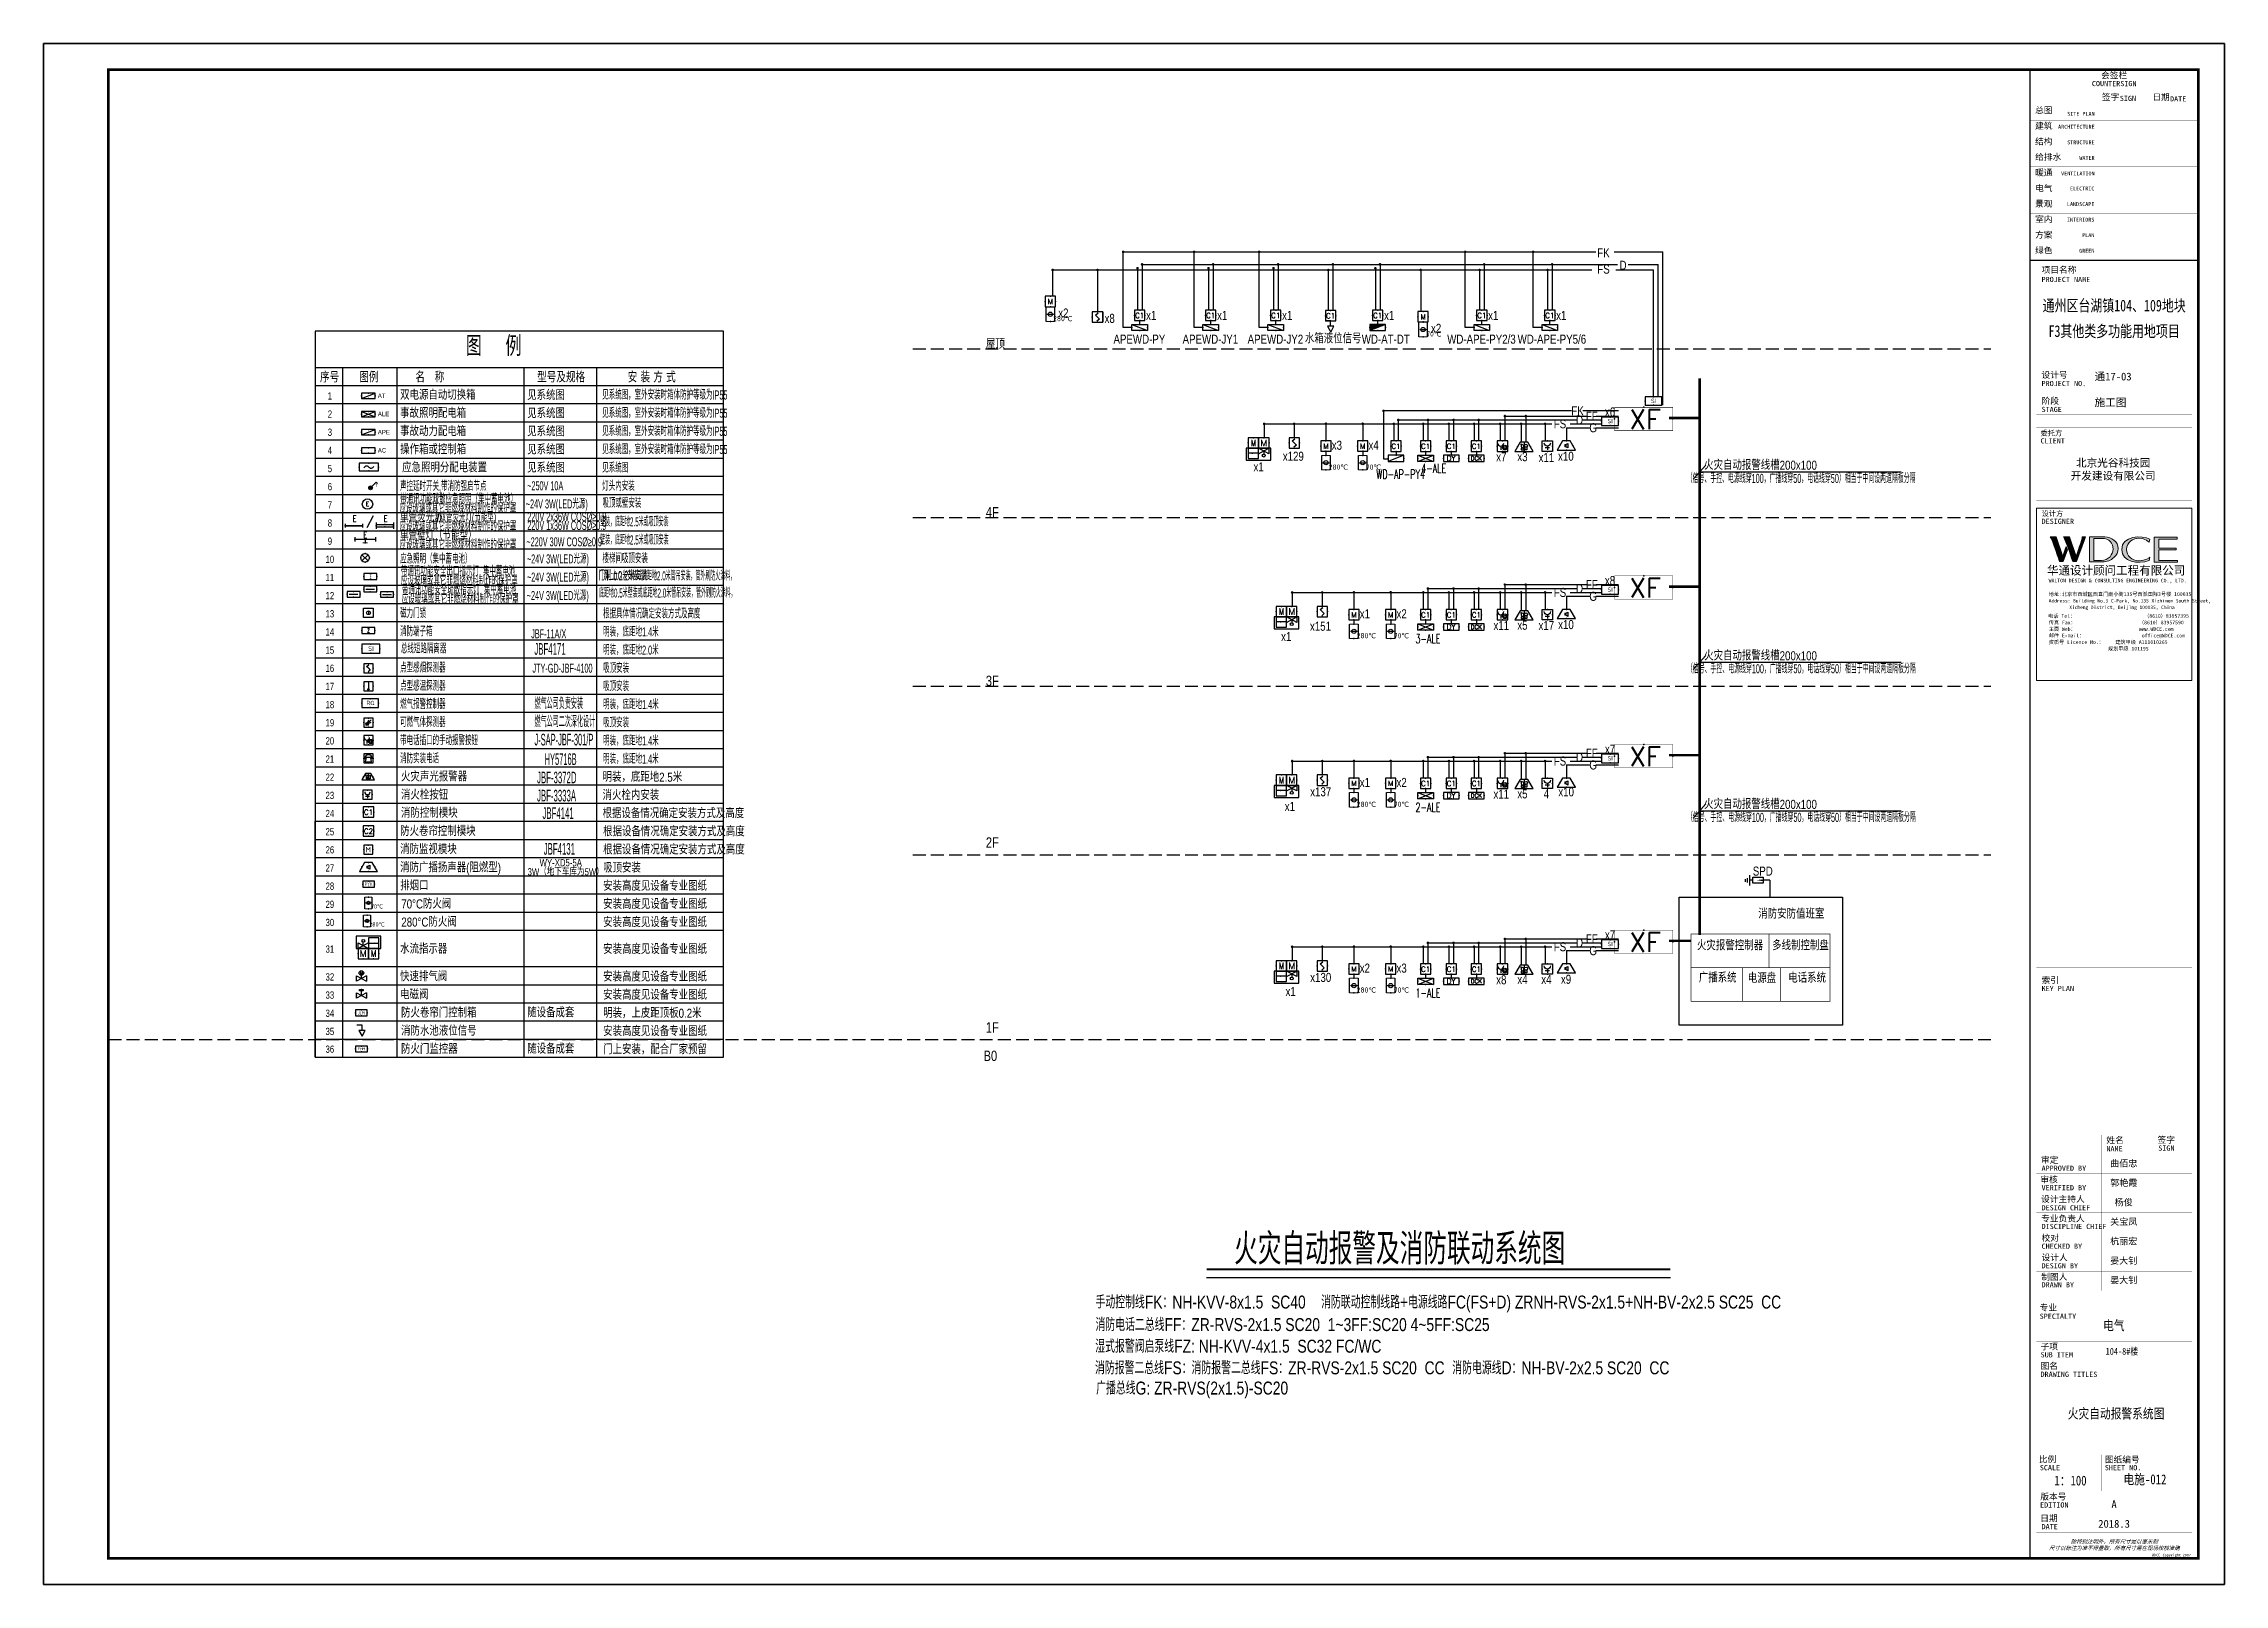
# Model space of a CAD drawing. Extents: x -54686 to 596156, y -555137 to 71395.
# Drawn here: x 215754 to 299854, y -483226 to -423826 of the extents above; entities that cross this region are included whole.
import ezdxf
from ezdxf.enums import TextEntityAlignment as Align

# ---------------------------------------------------------------- set-up
doc = ezdxf.new("R2010")
doc.units = 0
doc.header["$LTSCALE"] = 1000
for name, pattern in [('CONTINOUS', [0]), ('DASH', [0.35, 0.25, -0.1]), ('DOTE', [2.42, 2, -0.2, 0.02, -0.2])]:
    doc.linetypes.add(name, pattern=pattern)
doc.layers.get('0').update_dxf_attribs({"linetype": 'CONTINUOUS'})
doc.layers.get('Defpoints').update_dxf_attribs({"linetype": 'CONTINUOUS'})
for name, color, linetype in [('5', 3, 'CONTINUOUS'), ('BG-TEXT', 7, 'CONTINUOUS'), ('BG-WIRE', 7, 'CONTINUOUS'), ('DIM-系统', 3, 'CONTINUOUS'), ('EQUIP', 3, 'CONTINUOUS'), ('EQUIP-动力', 3, 'CONTINUOUS'), ('EQUIP-消防', 3, 'CONTINUOUS'), ('EQUIP-照明', 3, 'CONTINUOUS'), ('EQUIP-箱柜', 3, 'CONTINUOUS'), ('LAYER1', 7, 'CONTINOUS'), ('SHEET_TEXT', 7, 'CONTINUOUS'), ('SIG_TEXT', 7, 'CONTINUOUS'), ('TEL_TEXT', 3, 'CONTINUOUS'), ('TEL_TITLE', 6, 'CONTINUOUS'), ('WIRE', 4, 'CONTINUOUS'), ('WIRE-照明', 1, 'CONTINUOUS')]:
    doc.layers.add(name, color=color, linetype=linetype)
doc.layers.add('PUB_TEXT', color=7, linetype='CONTINUOUS', plot=False)
doc.styles.add('_HZTXT', font='ROS', dxfattribs={"width": 0.8, "bigfont": 'JD'})
doc.styles.add('_SIMPLEX', font='SIMPLEX', dxfattribs={"width": 0.8, "bigfont": 'JD'})
doc.styles.add('_TCH_LABEL', font='COMPLEX', dxfattribs={"bigfont": 'GBCBIG'})
doc.styles.add('_TEL_DIM', font='SIMPLEX', dxfattribs={"width": 0.8, "height": 3.5, "bigfont": 'HZTXT'})
doc.styles.add('H-图名', font='', dxfattribs={"width": 0.8, "height": 9})
doc.styles.add('hwxh', font='STXIHEI.TTF')
doc.styles.add('JD', font='ROS', dxfattribs={"width": 0.8, "height": 600, "bigfont": 'HZTXT'})
doc.styles.get("Standard").update_dxf_attribs({"font": 'GBENOR', "bigfont": 'GBCBIG'})
doc.styles.add('华文细黑', font='STXIHEI.TTF', dxfattribs={"height": 10})
doc.styles.get('H-图名').set_extended_font_data('SimSun')

msp = doc.modelspace()

# ---------------------------------------------------------------- texts
at = {"style": '华文细黑'}
for s, height, p in [('COUNTERSIGN', 200, (295604, -425266)), ('会签栏', 240, (295604, -424926))]:
    msp.add_text(s, height=height, dxfattribs=at).set_placement(p, align=Align.TOP_CENTER)
for s, height, p in [('总图', 240, (292554, -426276)), ('签字', 240, (295132, -425762)), ('SIGN', 200, (295822, -425837)), ('日期', 240, (297075, -425768)), ('DATE', 200, (297759, -425856)), ('建筑', 240, (292554, -426876)), ('结构', 240, (292554, -427476)), ('给排水', 240, (292554, -428076)), ('暖通', 240, (292554, -428676)), ('电气', 240, (292554, -429276)), ('景观', 240, (292554, -429876)), ('室内', 240, (292554, -430476)), ('方案', 240, (292554, -431076)), ('绿色', 240, (292554, -431676)), ('项目名称', 240, (292804, -432425)), ('PROJECT NAME', 200, (292804, -432818)), ('设计号', 240, (292800, -436478)), ('PROJECT NO.', 200, (292804, -436829)), ('STAGE', 200, (292804, -437829)), ('阶段', 240, (292804, -437479)), ('委托方', 200, (292765, -438740)), ('CLIENT', 200, (292765, -439040)), ('设计方', 200, (292804, -441842)), ('DESIGNER', 200, (292804, -442142)), ('索引', 240, (292804, -459812)), ('KEY PLAN', 200, (292804, -460152)), ('审定', 240, (292782, -466745)), ('姓名', 240, (295304, -465978)), ('NAME', 200, (295304, -466330)), ('签字', 240, (297274, -465969)), ('SIGN', 200, (297304, -466306)), ('审核', 240, (292759, -467496)), ('APPROVED BY', 200, (292804, -467082)), ('设计主持人', 240, (292787, -468250)), ('VERIFIED BY', 200, (292804, -467834)), ('专业负责人', 240, (292788, -469000)), ('DESIGN CHIEF', 200, (292804, -468607)), ('校对', 240, (292804, -469750)), ('CHECKED BY', 200, (292804, -470089)), ('DISCIPLINE CHIEF', 200, (292804, -469327)), ('设计人', 240, (292804, -470500)), ('DESIGN BY', 200, (292804, -470843)), ('制图人', 240, (292794, -471250)), ('DRAWN BY', 200, (292804, -471576)), ('专业', 240, (292731, -472433)), ('SPECIALTY', 200, (292731, -472788)), ('SUB ITEM', 200, (292767, -474276)), ('子项', 240, (292767, -473934)), ('DRAWING TITLES', 200, (292764, -475026)), ('图名', 240, (292764, -474685)), ('比例', 240, (292699, -478284)), ('图纸编号', 240, (295244, -478293)), ('SCALE', 200, (292736, -478626)), ('SHEET NO.', 200, (295244, -478626)), ('版本号', 240, (292754, -479723)), ('EDITION', 200, (292748, -480065)), ('日期', 240, (292754, -480557)), ('DATE', 200, (292804, -480899))]:
    msp.add_text(s, height=height, dxfattribs=at).set_placement(p, align=Align.TOP_LEFT)
for s, p in [('ARCHITECTURE', (294849, -426956)), ('SITE PLAN', (294849, -426456)), ('STRUCTURE', (294849, -427556)), ('VENTILATION', (294849, -428756)), ('WATER', (294849, -428156)), ('ELECTRIC', (294840, -429337)), ('INTERIORS', (294840, -430537)), ('LANDSCAPE', (294840, -429937)), ('PLAN', (294840, -431137)), ('GREEN', (294840, -431737))]:
    msp.add_text(s, height=150, dxfattribs=at).set_placement(p, align=Align.TOP_RIGHT)
at = {"color": 4, "style": '华文细黑', "width": 0.75}
for s, p in [('通州区台湖镇104、109地块', (295604, -434148)), ('F3其他类多功能用地项目', (295604, -435135))]:
    msp.add_text(s, height=450, dxfattribs=at).set_placement(p, align=Align.CENTER)
at = {"color": 4, "style": '华文细黑'}
for s, p in [('A', (295601, -480285)), ('2018.3', (295601, -481041))]:
    msp.add_text(s, height=300, dxfattribs=at).set_placement(p, align=Align.CENTER)
at = {"style": '华文细黑', "oblique": 20}
for s, p in [('尺寸以标注为准不得量取，所有尺寸需在现场校核准确', (295604, -481826)), ('除特别注明外，所有尺寸是以毫米制', (295604, -481576))]:
    msp.add_text(s, height=150, dxfattribs=at).set_placement(p, align=Align.MIDDLE_CENTER)
at = {"color": 4, "ltscale": 0.001, "char_height": 300, "width": 5848.95, "style": '华文细黑'}
for s, insert, attachment_point in [('通17-03', (294848, -436675), 4), ('施工图', (294848, -437675), 4), ('北京光谷科技园\\P开发建设有限公司', (295565, -440255), 5)]:
    msp.add_mtext(s, dxfattribs=dict(at, insert=insert, attachment_point=attachment_point))
at = {"style": '_HZTXT', "width": 0.8, "flags": 9}
for p in [(228278, -445768, 331063), (228282, -445768, 331063)]:
    msp.add_attdef('A', p, '传声器', height=0.00302, dxfattribs=at)
at = {"layer": 'BG-TEXT'}
for s, height, style, width, p in [('图    例', 770, 'JD', 0.8, (232037, -435872)), ('序号', 420, '_HZTXT', 0.8, (226414, -436889)), ('图例', 420, '_HZTXT', 0.8, (227931, -436889)), ('名   称', 420, '_HZTXT', 0.8, (230092, -436889)), ('型号及规格', 420, '_HZTXT', 0.8, (234787, -436889)), ('安 装 方 式', 420, '_HZTXT', 0.8, (238277, -436889)), ('1', 280, '_HZTXT', 0.8, (226712, -437547)), ('AT', 175, '_HZTXT', 0.8, (228642, -437492)), ('双电源自动切换箱', 350, '_HZTXT', 0.8, (229503, -437552)), ('见系统图', 350, '_HZTXT', 0.8, (234403, -437561)), ('见系统图，室外安装时箱体防护等级为IP55', 350, '_HZTXT', 0.55, (237297, -437547)), ('2', 280, '_HZTXT', 0.8, (226712, -438247)), ('ALE', 175, '_HZTXT', 0.8, (228642, -438192)), ('事故照明配电箱', 350, '_HZTXT', 0.8, (229503, -438252)), ('见系统图', 350, '_HZTXT', 0.8, (234403, -438261)), ('见系统图，室外安装时箱体防护等级为IP55', 350, '_HZTXT', 0.55, (237297, -438247)), ('3', 280, '_HZTXT', 0.8, (226712, -438947)), ('APE', 175, '_HZTXT', 0.8, (228642, -438892)), ('事故动力配电箱', 350, '_HZTXT', 0.8, (229503, -438952)), ('见系统图', 350, '_HZTXT', 0.8, (234403, -438961)), ('见系统图，室外安装时箱体防护等级为IP55', 350, '_HZTXT', 0.55, (237297, -438947)), ('4', 280, '_HZTXT', 0.8, (226712, -439647)), ('AC', 175, '_HZTXT', 0.8, (228642, -439592)), ('操作箱或控制箱', 350, '_HZTXT', 0.8, (229503, -439652)), ('见系统图', 350, '_HZTXT', 0.8, (234403, -439661)), ('见系统图，室外安装时箱体防护等级为IP55', 350, '_HZTXT', 0.55, (237297, -439647)), ('5', 280, '_HZTXT', 0.8, (226712, -440347)), ('声控延时开关,带消防强启节点', 350, '_HZTXT', 0.55, (229503, -441068)), ('应急照明分配电装置', 350, '_HZTXT', 0.8, (229579, -440351)), ('见系统图', 350, '_HZTXT', 0.8, (234403, -440361)), ('灯头内安装', 350, '_HZTXT', 0.55, (237297, -441061)), ('见系统图', 350, '_HZTXT', 0.55, (237297, -440361)), ('6', 280, '_HZTXT', 0.8, (226712, -441047)), ('7', 280, '_HZTXT', 0.8, (226712, -441747)), ('带通讯功能疏散应急照明（集中蓄电池）', 350, '_HZTXT', 0.55, (229506, -441557)), (' ~24V 3W(LED光源)', 350, '_HZTXT', 0.55, (234272, -441747)), ('~250V 10A', 350, '_HZTXT', 0.55, (234403, -441047)), ('吸顶或壁安装', 350, '_HZTXT', 0.55, (237304, -441716)), ('8', 280, '_HZTXT', 0.8, (226712, -442447)), ('应设玻璃或其它非燃烧材料制作的保护罩', 350, '_HZTXT', 0.55, (229478, -441918)), ('应设玻璃或其它非燃烧材料制作的保护罩', 350, '_HZTXT', 0.55, (229478, -442618)), ('单管荧光灯', 315, '_HZTXT', 0.8, (229503, -442249)), ('双管荧光灯(节能型)', 350, '_HZTXT', 0.55, (231022, -442260)), ('220V 2x36W COS%%C≥0.9', 350, '_HZTXT', 0.55, (234408, -442238)), ('220V 1x36W COS%%C≥0.9', 350, '_HZTXT', 0.55, (234408, -442576)), ('壁装，底距地2.5米或吸顶安装', 350, '_HZTXT', 0.42, (237218, -442437)), ('9', 280, '_HZTXT', 0.8, (226712, -443147)), ('应设玻璃或其它非燃烧材料制作的保护罩', 350, '_HZTXT', 0.55, (229478, -443318)), ('单管壁灯（节能型）', 315, '_HZTXT', 0.8, (229503, -442942)), (' ~220V 30W COS%%C≥0.9', 350, '_HZTXT', 0.55, (234296, -443208)), ('壁装，底距地2.5米或吸顶安装', 350, '_HZTXT', 0.42, (237218, -443137)), ('10', 280, '_HZTXT', 0.8, (226627, -443847)), ('应急照明（集中蓄电池）', 350, '_HZTXT', 0.55, (229503, -443868)), ('带通讯功能安全出口指示灯  集中蓄电池', 350, '_HZTXT', 0.55, (229536, -444343)), ('~24V 3W(LED光源)', 350, '_HZTXT', 0.55, (234394, -443868)), ('楼梯间吸顶安装', 350, '_HZTXT', 0.55, (237307, -443852)), ('11', 280, '_HZTXT', 0.8, (226627, -444547)), ('应设玻璃或其它非燃烧材料制作的保护罩', 350, '_HZTXT', 0.55, (229534, -444707)), ('带通讯功能安全疏散指示灯  集中蓄电池', 350, '_HZTXT', 0.55, (229569, -445054)), ('~24V 3W(LED光源)', 350, '_HZTXT', 0.55, (234394, -444568)), ('~24V 3W(LED光源)', 350, '_HZTXT', 0.55, (234394, -444568)), ('门洞上0.2米安装或底距地2.0米管吊安装，管外刷防火涂料，', 350, '_HZTXT', 0.42, (237154, -444521)), ('门洞上0.2米安装', 350, '_HZTXT', 0.55, (237154, -444511)), ('底距地0.5米壁装或底距地2.0米管吊安装，管外刷防火涂料，', 350, '_HZTXT', 0.42, (237174, -445181)), ('12', 280, '_HZTXT', 0.8, (226627, -445247)), ('13', 280, '_HZTXT', 0.8, (226627, -445947)), ('磁力门锁', 350, '_HZTXT', 0.55, (229503, -445968)), ('应设玻璃或其它非燃烧材料制作的保护罩', 350, '_HZTXT', 0.55, (229566, -445416)), ('~24V 3W(LED光源)', 350, '_HZTXT', 0.55, (234387, -445279)), ('根据具体情况确定安装方式及高度', 350, '_HZTXT', 0.55, (237331, -445982)), ('14', 280, '_HZTXT', 0.8, (226627, -446647)), ('消防端子箱', 350, '_HZTXT', 0.55, (229503, -446668)), (' JBF-11A/X', 350, '_HZTXT', 0.55, (234481, -446752)), ('明装，底距地1.4米', 350, '_HZTXT', 0.55, (237331, -446682)), ('15', 280, '_HZTXT', 0.8, (226627, -447347)), ('总线短路隔离器', 350, '_HZTXT', 0.55, (229533, -447329)), ('JBF4171', 450, '_HZTXT', 0.5, (234680, -447388)), ('明装，底距地2.0米', 350, '_HZTXT', 0.55, (237331, -447382)), ('16', 280, '_HZTXT', 0.8, (226627, -448047)), ('点型感烟探测器  ', 350, '_HZTXT', 0.55, (229503, -448068)), ('JTY-GD-JBF-4100', 350, '_HZTXT', 0.55, (234606, -448079)), ('吸顶安装', 350, '_HZTXT', 0.55, (237331, -448082)), ('17', 280, '_HZTXT', 0.8, (226627, -448747)), ('燃气报警控制器', 350, '_HZTXT', 0.55, (229503, -449468)), ('点型感温探测器', 350, '_HZTXT', 0.55, (229503, -448768)), ('燃气公司负责安装', 450, '_HZTXT', 0.4, (234685, -449482)), ('吸顶安装', 350, '_HZTXT', 0.55, (237331, -448782)), ('明装，底距地1.4米', 350, '_HZTXT', 0.55, (237331, -449482)), ('18', 280, '_HZTXT', 0.8, (226627, -449447)), ('19', 280, '_HZTXT', 0.8, (226627, -450147)), ('可燃气体探测器', 350, '_HZTXT', 0.55, (229503, -450168)), ('燃气公司二次深化设计', 450, '_HZTXT', 0.4, (234685, -450182)), ('吸顶安装', 350, '_HZTXT', 0.55, (237331, -450182)), ('20', 280, '_HZTXT', 0.8, (226627, -450847)), ('带电话插口的手动报警按钮', 350, '_HZTXT', 0.55, (229503, -450868)), ('J-SAP-JBF-301/P', 450, '_HZTXT', 0.4, (234685, -450882)), ('明装，底距地1.4米', 350, '_HZTXT', 0.55, (237331, -450882)), ('21', 280, '_HZTXT', 0.8, (226627, -451547)), ('消防实装电话', 350, '_HZTXT', 0.55, (229503, -451568)), ('明装，底距地1.4米', 350, '_HZTXT', 0.55, (237331, -451582)), ('22', 280, '_HZTXT', 0.8, (226627, -452247)), ('火灾声光报警器', 350, '_HZTXT', 0.8, (229537, -452268)), ('JBF-3372D', 450, '_HZTXT', 0.5, (234784, -452343)), ('明装，底距地2.5米', 350, '_HZTXT', 0.8, (237311, -452282)), ('23', 280, '_HZTXT', 0.8, (226627, -452947)), ('消火栓按钮', 350, '_HZTXT', 0.8, (229537, -452968)), ('消防控制模块', 350, '_HZTXT', 0.8, (229537, -453668)), ('JBF-3333A', 450, '_HZTXT', 0.5, (234783, -453042)), ('JBF4141', 450, '_HZTXT', 0.5, (234994, -453716)), ('消火栓内安装', 350, '_HZTXT', 0.8, (237311, -452982)), ('根据设备情况确定安装方式及高度', 350, '_HZTXT', 0.8, (237311, -453682)), ('24', 280, '_HZTXT', 0.8, (226627, -453647)), ('25', 280, '_HZTXT', 0.8, (226627, -454347)), ('防火卷帘控制模块', 350, '_HZTXT', 0.8, (229503, -454368)), ('根据设备情况确定安装方式及高度', 350, '_HZTXT', 0.8, (237331, -454382)), ('26', 280, '_HZTXT', 0.8, (226627, -455047)), ('消防监视模块', 350, '_HZTXT', 0.8, (229503, -455068)), ('JBF4131', 450, '_HZTXT', 0.5, (235042, -455095)), ('根据设备情况确定安装方式及高度', 350, '_HZTXT', 0.8, (237331, -455082)), ('27', 280, '_HZTXT', 0.8, (226627, -455747)), ('消防广播扬声器(阻燃型)', 350, '_HZTXT', 0.8, (229503, -455768)), ('3W（地下车库为5W）', 280, '_HZTXT', 0.8, (234419, -455895)), ('WY-XD5-5A', 280, '_HZTXT', 0.8, (234883, -455542)), ('吸顶安装', 350, '_HZTXT', 0.8, (237331, -455782)), ('28', 280, '_HZTXT', 0.8, (226627, -456447)), ('排烟口', 350, '_HZTXT', 0.8, (229503, -456468)), ('安装高度见设备专业图纸', 350, '_HZTXT', 0.8, (237331, -456482)), ('29', 280, '_HZTXT', 0.8, (226627, -457147)), ('280%%DC防火阀', 350, '_HZTXT', 0.8, (229549, -457868)), ('70%%DC防火阀', 350, '_HZTXT', 0.8, (229549, -457168)), ('安装高度见设备专业图纸', 350, '_HZTXT', 0.8, (237331, -457182)), ('安装高度见设备专业图纸', 350, '_HZTXT', 0.8, (237331, -457882)), ('30', 280, '_HZTXT', 0.8, (226627, -457847)), ('31', 280, '_HZTXT', 0.8, (226627, -458874)), ('水流指示器', 350, '_HZTXT', 0.8, (229503, -458905)), ('安装高度见设备专业图纸', 350, '_HZTXT', 0.8, (237331, -458918)), ('32', 280, '_HZTXT', 0.8, (226627, -459947)), ('快速排气阀', 350, '_HZTXT', 0.8, (229503, -459968)), ('安装高度见设备专业图纸', 350, '_HZTXT', 0.8, (237331, -459982)), ('33', 280, '_HZTXT', 0.8, (226627, -460647)), ('电磁阀', 350, '_HZTXT', 0.8, (229503, -460668)), ('安装高度见设备专业图纸', 350, '_HZTXT', 0.8, (237331, -460682)), ('34', 280, '_HZTXT', 0.8, (226627, -461347)), ('消防水池液位信号', 350, '_HZTXT', 0.8, (229539, -462068)), ('防火卷帘门控制箱', 350, '_HZTXT', 0.8, (229539, -461368)), ('随设备成套', 350, '_HZTXT', 0.8, (234403, -461361)), ('安装高度见设备专业图纸', 350, '_HZTXT', 0.8, (237331, -462082)), ('明装，上皮距顶板0.2米', 350, '_HZTXT', 0.8, (237331, -461382)), ('35', 280, '_HZTXT', 0.8, (226627, -462047)), ('36', 280, '_HZTXT', 0.8, (226627, -462732)), ('防火门监控器', 350, '_HZTXT', 0.8, (229539, -462768)), ('随设备成套', 350, '_HZTXT', 0.8, (234403, -462761)), ('门上安装，配合厂家预留', 350, '_HZTXT', 0.8, (237331, -462782))]:
    msp.add_text(s, height=height, dxfattribs=dict(at, style=style, width=width)).set_placement(p)
at = {"layer": 'PUB_TEXT', "style": '_HZTXT', "width": 0.8}
msp.add_text('火灾自动报警及消防联动系统图', height=1200, rotation=0, dxfattribs=at).set_placement((261665, -470894, -39448))
at = {"layer": 'SHEET_TEXT', "style": '华文细黑'}
for tag, p in [('郭艳霞', (295973, -467621)), ('曲佰忠', (295973, -466871)), ('杨俊', (295973, -468371)), ('关宝凤', (295973, -469121)), ('杭丽宏', (295973, -469871)), ('晏大钊', (295973, -470621)), ('晏大钊', (295973, -471371))]:
    msp.add_attdef(tag, text='', height=250, dxfattribs=at).set_placement(p, align=Align.TOP_CENTER)
at = {"layer": 'SIG_TEXT', "style": '_HZTXT'}
for s, width, p in [('FK', 0.8, (275910, -431892)), ('D', 0.8, (276664, -432370)), ('FS', 0.8, (275910, -432520)), ('x2', 0.8, (255080, -434212)), ('x8', 0.8, (256866, -434417)), ('x1', 0.8, (258467, -434303)), ('x1', 0.8, (261205, -434303)), ('x1', 0.8, (263712, -434303)), ('x1', 0.8, (267644, -434303)), ('x2', 0.8, (269455, -434801)), ('x1', 0.8, (271659, -434303)), ('x1', 0.8, (274282, -434303)), ('APEWD-PY', 0.8, (258012, -435220)), ('APEWD-JY1', 0.8, (260750, -435220)), ('APEWD-JY2', 0.8, (263257, -435220)), ('水箱液位信号 ', 0.8, (265537, -435201)), ('WD-AT-DT', 0.8, (267514, -435220)), ('WD-APE-PY2/3', 0.8, (271204, -435220)), ('WD-APE-PY5/6', 0.8, (273920, -435220)), ('FK', 0.8, (274910, -437985)), ('D', 0.8, (274986, -438334)), ('FF', 0.8, (275459, -438184)), ('x6', 0.8, (276162, -438024)), ('FS', 0.8, (274232, -438484)), ('G', 0.8, (275510, -438634)), ('x129', 0.8, (263948, -439733)), ('x3', 0.8, (265628, -439308)), ('x4', 0.8, (267046, -439308)), ('x7', 0.8, (271969, -439759)), ('x3', 0.8, (272784, -439748)), ('x11', 0.8, (273709, -439785)), ('x10', 0.8, (274459, -439732)), ('x1', 0.8, (262611, -440144)), ('火灾自动报警线槽200x100', 0.8, (281966, -440079)), ('（信号、手控、电源线穿100，广播线穿50，电话线穿50）相当于中间设两道隔板分隔', 0.5, (283532, -440588)), ('FS', 0.8, (274232, -444984)), ('D', 0.8, (274986, -444834)), ('FF', 0.8, (275459, -444684)), ('x8', 0.8, (276162, -444524)), ('x1', 0.8, (266707, -445808)), ('x2', 0.8, (268125, -445808)), ('G', 0.8, (275510, -445134)), ('x1', 0.8, (263674, -446686)), ('x151', 0.8, (264995, -446287)), ('x11', 0.8, (271969, -446259)), ('x5', 0.8, (272784, -446248)), ('x17', 0.8, (273706, -446260)), ('x10', 0.8, (274463, -446223)), ('火灾自动报警线槽200x100', 0.8, (281966, -447426)), ('（信号、手控、电源线穿100，广播线穿50，电话线穿50）相当于中间设两道隔板分隔', 0.5, (283540, -447926)), ('FS', 0.8, (274232, -451485)), ('D', 0.8, (274986, -451335)), ('FF', 0.8, (275459, -451185)), ('G', 0.8, (275510, -451635)), ('x7', 0.8, (276162, -451024)), ('x1', 0.8, (266707, -452309)), ('x2', 0.8, (268125, -452309)), ('x1', 0.8, (263815, -453234)), ('x137', 0.8, (265005, -452667)), ('x11', 0.8, (271969, -452759)), ('x5', 0.8, (272784, -452749)), ('4', 0.8, (273709, -452744)), ('x10', 0.8, (274470, -452672)), ('火灾自动报警线槽200x100', 0.8, (281966, -453154)), ('（信号、手控、电源线穿100，广播线穿50，电话线穿50）相当于中间设两道隔板分隔', 0.5, (283540, -453655)), ('D', 0.8, (274986, -458494)), ('FF', 0.8, (275459, -458344)), ('x7', 0.8, (276162, -458183)), ('FS', 0.8, (274232, -458644)), ('G', 0.8, (275510, -458794)), ('x130', 0.8, (265005, -459826)), ('x2', 0.8, (266707, -459468)), ('x3', 0.8, (268125, -459468)), ('x8', 0.8, (271969, -459918)), ('x4', 0.8, (272784, -459907)), ('x4', 0.8, (273709, -459903)), ('x9', 0.8, (274466, -459898)), ('x1', 0.8, (263846, -460365))]:
    msp.add_text(s, height=350, dxfattribs=dict(at, width=width)).set_placement(p, align=Align.MIDDLE_CENTER)
at = {"layer": 'TEL_TEXT', "ltscale": 2, "style": '_HZTXT', "width": 0.8}
for s, p in [('屋顶', (252091, -435593)), ('4F', (252091, -442093)), ('3F', (252091, -448593)), ('2F', (252091, -454825)), ('1F', (252091, -461956)), ('B0', (252004, -463049))]:
    msp.add_text(s, height=400, dxfattribs=at).set_placement(p)
at = {"layer": 'TEL_TEXT'}
for s, height, style, width, p in [('WD-AP-PY4', 350, '_TEL_DIM', 0.64, (267153, -440598)), ('4-ALE', 350, '_TEL_DIM', 0.64, (268884, -440370)), ('E', 245, '_TEL_DIM', 0.64, (227672, -442266)), ('E', 245, '_TEL_DIM', 0.64, (228869, -442266)), ('E', 245, '_TEL_DIM', 0.64, (228083, -442894)), ('3-ALE', 350, '_TEL_DIM', 0.64, (268662, -446942)), ('2-ALE', 350, '_TEL_DIM', 0.64, (268662, -453443)), ('SPD', 350, '_HZTXT', 0.8, (281668, -455903)), ('消防安防值班室', 350, '_HZTXT', 0.8, (281880, -457557)), ('火灾报警控制器', 350, '_HZTXT', 0.8, (279516, -458775)), ('多线制控制盘', 350, '_HZTXT', 0.8, (282415, -458775)), ('广播系统', 350, '_HZTXT', 0.8, (279586, -460020)), ('电源盘', 350, '_HZTXT', 0.8, (281477, -460038)), ('电话系统', 350, '_HZTXT', 0.8, (283035, -460026)), ('1-ALE', 350, '_TEL_DIM', 0.64, (268662, -460602)), ('手动控制线FK：NH-KVV-8x1.5  SC40    消防联动控制线路+电源线路FC(FS+D) ZRNH-RVS-2x1.5+NH-BV-2x2.5 SC25  CC', 500, '_HZTXT', 0.8, (256320, -472592)), ('消防电话二总线FF：ZR-RVS-2x1.5 SC20  1~3FF:SC20 4~5FF:SC25 ', 500, '_HZTXT', 0.8, (256320, -473461)), ('电气', 379.7, 'H-图名', 0.8, (295178, -473431)), ('湿式报警阀启泵线FZ: NH-KVV-4x1.5  SC32 FC/WC', 500, '_HZTXT', 0.8, (256311, -474294)), ('104-8#楼', 265.8, 'H-图名', 0.8, (295274, -474375)), ('消防报警二总线FS：消防报警二总线FS：ZR-RVS-2x1.5 SC20  CC  消防电源线D：NH-BV-2x2.5 SC20  CC', 500, '_HZTXT', 0.8, (256301, -475128)), ('广播总线G: ZR-RVS(2x1.5)-SC20', 500, '_HZTXT', 0.8, (256345, -475908)), ('火灾自动报警系统图', 379.7, 'H-图名', 0.8, (293812, -476829)), ('1：100', 379.7, 'H-图名', 0.8, (293299, -479413)), ('电施-012', 379.7, 'H-图名', 0.8, (295963, -479366))]:
    msp.add_text(s, height=height, dxfattribs=dict(at, style=style, width=width)).set_placement(p)
at = {"layer": 'TEL_TEXT', "linetype": 'DOTE', "style": '_HZTXT', "width": 0.4}
msp.add_text('HY5716B', height=450, dxfattribs=at).set_placement((235077, -451634))

# ---------------------------------------------------------------- blocks, each defined once
blk = doc.blocks.new('$equip$00001700')
for p, q in [((-0.5, 0.5), (-0.5, -0.5)), ((0.5, 0.5), (-0.5, 0.5)), ((-0.2, 0.2), (0.05, 0.4)), ((0, 0), (-0.2, 0.2)), ((0, 0), (0.2, -0.2)), ((0.5, -0.5), (0.5, 0.5)), ((-0.5, -0.5), (0.5, -0.5)), ((0.2, -0.2), (-0.05, -0.4))]:
    blk.add_line(p, q)
for p in [(-0.5, 0), (0, 0.5), (0.5, 0), (0, -0.5)]:
    blk.add_point(p)
at = {"flags": 1}
for tag, height, p in [('A', 0.00002, (0, 0)), ('B', 0.4, (0.75, -0.2))]:
    blk.add_attdef(tag, text='', height=height, dxfattribs=at).set_placement(p, align=Align.MIDDLE_CENTER)
blk = doc.blocks.new('$equip$00001711')
for p, q in [((-0.5, 1), (-0.5, 0)), ((0.5, 1), (-0.5, 1)), ((-0.5, 0), (0.5, 0)), ((-0.17, 0.5), (-0.17, 0.15)), ((0.5, 0), (0.5, 1))]:
    blk.add_line(p, q)
for radius in [0.226, 0.113]:
    blk.add_circle((0.23, 0.36), radius)
blk.add_arc((-0.17, 0.8), 0.3, 180, 0)
for p in [(-0.5, 0.5), (0, 1), (0, 0), (0.5, 0.5)]:
    blk.add_point(p)
at = {"flags": 1}
for tag, height, p in [('A', 0.00002, (0, 0)), ('B', 0.4, (0.76, 0.31))]:
    blk.add_attdef(tag, text='', height=height, dxfattribs=at).set_placement(p, align=Align.MIDDLE_CENTER)
blk = doc.blocks.new('$equip$00001712')
for p, q in [((-0.5, 1), (-0.5, 0)), ((0.5, 1), (-0.5, 1)), ((-0.5, 0), (0.5, 0)), ((-0.22, 0.33), (0.22, 0.33)), ((0, 0.5), (0, 0.15)), ((0.5, 0), (0.5, 1))]:
    blk.add_line(p, q)
blk.add_arc((0, 0.8), 0.3, 180, 0)
for p in [(-0.5, 0.5), (0, 1), (0, 0), (0.5, 0.5)]:
    blk.add_point(p)
at = {"flags": 1}
for tag, height, p in [('A', 0.00002, (0, 0)), ('B', 0.4, (0.73, 0.3))]:
    blk.add_attdef(tag, text='', height=height, dxfattribs=at).set_placement(p, align=Align.MIDDLE_CENTER)
blk = doc.blocks.new('A$C5F0073ED')
blk.add_point((351, 1))
at = {"layer": 'EQUIP-消防'}
for p, q in [((202, 350), (0, 1)), ((0, 1), (703, 1)), ((502, 350), (202, 350)), ((502, 350), (202, 350)), ((244, 285), (332, 245)), ((264, 125), (244, 285)), ((332, 125), (244, 125)), ((244, 125), (244, 57)), ((244, 57), (332, 57)), ((332, 245), (312, 125)), ((332, 57), (332, 125)), ((352, 350), (352, 0)), ((396, 56), (396, 170)), ((456, 56), (396, 56)), ((456, 170), (456, 56)), ((703, 1), (502, 350))]:
    blk.add_line(p, q, dxfattribs=at)
blk.add_circle((426, 216), 55.4, dxfattribs=at)
for p in [(101, 175), (352, 350), (602, 175)]:
    blk.add_point(p, dxfattribs=at)
at = {"color": 7, "style": '_TEL_DIM', "flags": 1}
blk.add_attdef('A', text='', height=0.01, dxfattribs=at).set_placement((351, 1), align=Align.MIDDLE_CENTER)
blk = doc.blocks.new('$equip$00002776')
for p, q in [((0.65, 0.65), (-0.65, 0.65)), ((-0.65, 0.65), (-0.65, 0)), ((-0.65, 0), (0.65, 0)), ((0.65, 0), (0.65, 0.65))]:
    blk.add_line(p, q)
at = {"const_width": 0.04}
blk.add_lwpolyline([(-0.65, 0.65), (-0.65, 0), (0.65, 0), (0.65, 0.65), (-0.65, 0.65), (-0.65, 0)], dxfattribs=at)
for p in [(-0.65, 0.33), (0, 0.65), (0, 0), (0.65, 0.33)]:
    blk.add_point(p)
at = {"color": 7}
blk.add_attdef('$TEXT$', text='', height=0.34, dxfattribs=at).set_placement((0.01, 0.34), align=Align.MIDDLE_CENTER)
at = {"color": 7, "flags": 1}
for tag, height, p in [('A', 0.00002, (0, 0)), ('B', 0.4, (0.9, 0.25))]:
    blk.add_attdef(tag, text='', height=height, dxfattribs=at).set_placement(p, align=Align.MIDDLE_CENTER)
blk = doc.blocks.new('$equip$00002677')
for p, q in [((-0.3, 0.7), (-0.7, 0)), ((-0.7, 0), (0.7, 0)), ((0.3, 0.7), (-0.3, 0.7)), ((-0.12, 0.42), (-0.12, 0.26)), ((-0.12, 0.42), (-0.04, 0.42)), ((-0.04, 0.26), (-0.12, 0.26)), ((-0.04, 0.42), (0.12, 0.5)), ((-0.04, 0.42), (-0.04, 0.26)), ((0.12, 0.17), (-0.04, 0.26)), ((0.12, 0.5), (0.12, 0.17)), ((0.7, 0), (0.3, 0.7))]:
    blk.add_line(p, q)
at = {"const_width": 0.04}
blk.add_lwpolyline([(-0.3, 0.7), (0.3, 0.7), (0.7, 0), (-0.7, 0), (-0.3, 0.7), (0.3, 0.7)], dxfattribs=at)
blk.add_lwpolyline([(-0.3, 0.7), (0.3, 0.7), (0.7, 0), (-0.7, 0), (-0.3, 0.7), (0.3, 0.7)], dxfattribs=at)
for p in [(-0.5, 0.35), (0, 0.7), (0, 0), (0.5, 0.35)]:
    blk.add_point(p)
at = {"color": 7, "flags": 1}
for tag, height, p in [('A', 0.00002, (0, 0)), ('B', 0.4, (0.96, 0.3))]:
    blk.add_attdef(tag, text='', height=height, dxfattribs=at).set_placement(p, align=Align.MIDDLE_CENTER)
blk = doc.blocks.new('$equip$00001416')
for p, q in [((0.75, 0.6), (-0.75, 0.6)), ((-0.75, 0), (0.75, 0.6)), ((-0.75, 0.6), (-0.75, 0)), ((-0.75, 0), (0.75, 0)), ((0.75, 0), (0.75, 0.6))]:
    blk.add_line(p, q)
for p in [(-0.75, 0.3), (0, 0.6), (0, 0), (0.75, 0.3)]:
    blk.add_point(p)
at = {"style": '_TCH_LABEL', "flags": 9}
blk.add_attdef('A', (0, 0), '', height=0.00002, dxfattribs=at)
blk = doc.blocks.new('A$C2AD7748D')
at = {"layer": 'EQUIP'}
for p, q in [((134, 285), (0, 285)), ((217, 149), (51, 149)), ((51, 149), (139, 0)), ((134, 149), (134, 285)), ((139, 0), (217, 149))]:
    blk.add_line(p, q, dxfattribs=at)
blk = doc.blocks.new('A$C00CB3F40')
at = {"layer": 'WIRE', "color": 4, "xscale": 1.95, "yscale": 1.95, "zscale": 1.95}
blk.add_blockref('A$C2AD7748D', (0, 0), dxfattribs=at)
blk = doc.blocks.new('$equip_U$00000168(HT0578)')
at = {"color": 3}
for p, q in [((0.5, 1), (-0.5, 1)), ((-0.5, 1), (-0.5, 0)), ((0.5, 1), (-0.5, 1)), ((-0.5, 1), (-0.5, 0)), ((-0.5, 0), (0.5, 0)), ((-0.5, 0), (0.5, 0)), ((0.5, 0), (0.5, 1)), ((0.5, 0), (0.5, 1))]:
    blk.add_line(p, q, dxfattribs=at)
at = {"color": 3, "const_width": 0.0125}
for points in [[(-0.5, 1), (-0.5, 0)], [(0.5, 1), (-0.5, 1)], [(-0.5, 0), (0.5, 0)], [(0.5, 0), (0.5, 1)]]:
    blk.add_lwpolyline(points, dxfattribs=at)
for p in [(-0.5, 0.5), (0, 1), (0, 0), (0.5, 0.5)]:
    blk.add_point(p)
at = {"color": 7, "style": '_TEL_DIM'}
blk.add_attdef('$TEXT$', text='', height=0.5, dxfattribs=at).set_placement((0, 0.49), align=Align.MIDDLE_CENTER)
at = {"color": 7, "style": '_TEL_DIM', "flags": 1}
blk.add_attdef('A', text='', height=0.000025, dxfattribs=at).set_placement((0, 0), align=Align.MIDDLE_CENTER)
blk = doc.blocks.new('$equip$00001424')
for p, q in [((-0.75, 0), (0.75, 0.6)), ((-0.75, 0.6), (0.75, 0)), ((0.75, 0.6), (-0.75, 0.6)), ((-0.75, 0.6), (-0.75, 0)), ((-0.75, 0), (0.75, 0)), ((0.75, 0), (0.75, 0.6))]:
    blk.add_line(p, q)
for p in [(-0.75, 0.3), (0, 0.6), (0, 0), (0.75, 0.3)]:
    blk.add_point(p)
at = {"style": '_TCH_LABEL', "flags": 9}
blk.add_attdef('A', (0, 0), '', height=0.00002, dxfattribs=at)
blk = doc.blocks.new('$equip_U$00000156(HT0578)')
at = {"color": 3}
for p, q in [((0, 0), (-1, 0)), ((-1, 0), (-1, -1)), ((1, 1), (0, 1)), ((0, 1), (0, 0)), ((0, 0), (1, 0)), ((1, 0), (0, 0)), ((0, 0), (0, -1)), ((0, -1), (0, 0)), ((1, 0), (1, 1)), ((1, -1), (1, 0)), ((-1, -1), (0, -1)), ((0, -1), (1, -1))]:
    blk.add_line(p, q, dxfattribs=at)
at = {"color": 3, "linetype": 'Continuous'}
for p, q in [((-0.99, 0), (-0.99, 0.54)), ((-0.99, 0.54), (0, 0)), ((0, 0.54), (-0.99, 0)), ((-0.49, 0.27), (-0.49, 0.59)), ((0, 0.54), (0, 0))]:
    blk.add_line(p, q, dxfattribs=at)
at = {"color": 7}
blk.add_line((0.1, 0.5), (0.9, 0.5), dxfattribs=at)
at = {"color": 4, "linetype": 'DASH'}
blk.add_lwpolyline([(-1.19, 0), (1.19, 0), (1.19, 1.16), (-1.19, 1.16)], close=True, dxfattribs=at)
at = {"color": 3}
blk.add_lwpolyline([(-1, 0), (1, 0), (1, 0), (-1, 0)], close=True, dxfattribs=at)
at = {"color": 3, "linetype": 'Continuous'}
blk.add_circle((-0.49, 0.72), 0.135, dxfattribs=at)
for p in [(-0.99, 0), (1, 0), (-1, -0.5), (-0.5, -1), (0, -1), (0.5, -1), (1, -0.5)]:
    blk.add_point(p)
at = {"color": 7}
blk.add_solid([(0.9, 0.5), (0.55, 0.57), (0.55, 0.43)], dxfattribs=at)
at = {"color": 7, "style": '_TEL_DIM', "flags": 1}
blk.add_attdef('A', text='', height=0.000025, dxfattribs=at).set_placement((0, 0), align=Align.MIDDLE_CENTER)
at = {"color": 7, "style": '_TEL_DIM'}
blk.add_attdef('$TEXT$', text='', height=0.627, dxfattribs=at).set_placement((-0.5, -0.5), align=Align.MIDDLE_CENTER)
at = {"color": 3, "style": '_TEL_DIM', "width": 0.8}
blk.add_attdef('M', text='', height=0.627, dxfattribs=at).set_placement((0.5, -0.5), align=Align.MIDDLE_CENTER)
blk = doc.blocks.new('$equip_U$00000169(HT0578)')
at = {"color": 1}
for p, q in [((0.5, 1), (-0.5, 1)), ((-0.5, 1), (-0.5, 0)), ((0.5, 1), (-0.5, 1)), ((-0.5, 1), (-0.5, 0)), ((-0.5, 0), (0.5, 0)), ((-0.5, 0), (0.5, 0)), ((0.5, 0), (0.5, 1)), ((0.5, 0), (0.5, 1))]:
    blk.add_line(p, q, dxfattribs=at)
at = {"color": 1, "const_width": 0.0125}
for points in [[(-0.5, 1), (-0.5, 0)], [(0.5, 1), (-0.5, 1)], [(-0.5, 0), (0.5, 0)], [(0.5, 0), (0.5, 1)]]:
    blk.add_lwpolyline(points, dxfattribs=at)
for p in [(-0.5, 0.5), (0, 1), (0, 0), (0.5, 0.5)]:
    blk.add_point(p)
at = {"color": 7, "style": '_TEL_DIM'}
blk.add_attdef('$TEXT$', text='', height=0.5, dxfattribs=at).set_placement((0, 0.49), align=Align.MIDDLE_CENTER)
at = {"color": 7, "style": '_TEL_DIM', "flags": 1}
blk.add_attdef('A', text='', height=0.000025, dxfattribs=at).set_placement((0, 0), align=Align.MIDDLE_CENTER)
blk = doc.blocks.new('*X23')
at = {"color": 0}
for p, q in [((-247, 0), (-246, 2)), ((-212, 0), (-187, 25)), ((-177, 0), (-128, 49)), ((-141, 0), (-69, 72)), ((-106, 0), (-10, 96)), ((-71, 0), (49, 120)), ((-35, 0), (108, 143)), ((0, 0), (167, 167)), ((35, 0), (226, 190)), ((71, 0), (250, 179)), ((106, 0), (250, 144)), ((141, 0), (250, 109)), ((177, 0), (250, 73)), ((212, 0), (250, 38)), ((247, 0), (250, 3))]:
    blk.add_line(p, q, dxfattribs=at)
blk = doc.blocks.new('$equip$00001425')
for p, q in [((-0.75, 0), (0.75, 0.6)), ((0.75, 0.6), (-0.75, 0.6)), ((-0.75, 0.6), (-0.75, 0)), ((-0.75, 0), (0.75, 0)), ((0.75, 0), (0.75, 0.6))]:
    blk.add_line(p, q)
for p in [(-0.75, 0.3), (0, 0.6), (0, 0), (0.75, 0.3)]:
    blk.add_point(p)
blk.add_solid([(-0.75, 0), (0.75, 0), (0.75, 0.6)])
at = {"xscale": 0.00300000000061118, "yscale": 0.00300000000061118, "zscale": 0.00300000000061118}
blk.add_blockref('*X23', (0, 0), dxfattribs=at)
at = {"style": '_TCH_LABEL', "flags": 9}
blk.add_attdef('A', (0, 0), '', height=0.00002, dxfattribs=at)
blk = doc.blocks.new('WDCE Copyright200X')
at = {"const_width": 0.016}
blk.add_lwpolyline([(-10.6, 1.26, 1), (-11.4, 1.26, 1)], format="xyb", close=True, dxfattribs=at)
at = {"style": '华文细黑'}
for s, p in [('WDCE ', (-11.46, 0.5)), ('     Copyright ', (-3.51, 0.5))]:
    blk.add_text(s, height=1, dxfattribs=at).set_placement(p, align=Align.BOTTOM_RIGHT)
blk.add_text('c', height=0.6, dxfattribs=at).set_placement((-11.04, 1.35), align=Align.MIDDLE_CENTER)
blk.add_attdef('200X', text='', height=1, dxfattribs=at).set_placement((-0.45, 0.5), align=Align.BOTTOM_RIGHT)
blk = doc.blocks.new('logo2')
h = blk.add_hatch(color=7)
h.paths.add_polyline_path([(19.02, -7.36), (15.84, -7.36), (15.84, -3.97), (18.97, -3.97), (18.97, -4.24), (16.46, -4.24), (16.46, -5.45), (18.81, -5.45), (18.81, -5.69), (16.47, -5.69), (16.47, -7.12), (19.02, -7.12)])
edge = h.paths.add_edge_path()
edge.add_spline(control_points=[(15.26, -4.21), (15.26, -4.21), (15.13, -4.65), (15.13, -4.65), (15.13, -4.65), (14.62, -4.1), (13.73, -4.1), (13.04, -4.1), (12.07, -4.54), (12.08, -5.62), (12.08, -6.49), (12.77, -7.16), (13.73, -7.17), (14.66, -7.17), (15.23, -6.68), (15.23, -6.68), (15.23, -6.68), (15.16, -7.11), (15.16, -7.11), (13.63, -7.7), (11.42, -7.29), (11.41, -5.64), (11.4, -3.72), (14.16, -3.66), (15.26, -4.21)], knot_values=[0, 0, 0, 0, 1, 1, 1, 2, 2, 2, 3, 3, 3, 4, 4, 4, 5, 5, 5, 6, 6, 6, 7, 7, 7, 8, 8, 8, 8], degree=3, periodic=0)
edge = h.paths.add_edge_path(flags=16)
edge.add_spline(control_points=[(10.23, -5.57), (10.23, -5.16), (10.12, -4.83), (9.9, -4.58), (9.63, -4.27), (9.23, -4.12), (8.69, -4.12), (8.69, -4.12), (7.64, -4.12), (7.64, -4.12), (7.64, -4.12), (7.64, -7.1), (7.64, -7.1), (7.64, -7.1), (8.66, -7.1), (8.66, -7.1), (9.13, -7.1), (9.52, -6.93), (9.82, -6.6), (10.09, -6.31), (10.23, -5.96), (10.23, -5.57)], knot_values=[0, 0, 0, 0, 1, 1, 1, 2, 2, 2, 3, 3, 3, 4, 4, 4, 5, 5, 5, 6, 6, 6, 7, 7, 7, 7], degree=3, periodic=0)
edge = h.paths.add_edge_path()
edge.add_spline(control_points=[(10.92, -5.51), (10.92, -5.96), (10.72, -6.37), (10.34, -6.72), (9.92, -7.1), (9.41, -7.29), (8.82, -7.29), (8.82, -7.29), (7.03, -7.29), (7.03, -7.29), (7.03, -7.29), (7.03, -3.92), (7.03, -3.92), (7.03, -3.92), (9.1, -3.92), (9.1, -3.92), (9.59, -3.92), (10.01, -4.06), (10.36, -4.34), (10.73, -4.64), (10.92, -5.03), (10.92, -5.51)], knot_values=[0, 0, 0, 0, 1, 1, 1, 2, 2, 2, 3, 3, 3, 4, 4, 4, 5, 5, 5, 6, 6, 6, 7, 7, 7, 7], degree=3, periodic=0)
at = {"lineweight": 0}
blk.add_lwpolyline([(19.02, -7.36), (15.84, -7.36), (15.84, -3.97), (18.97, -3.97), (18.97, -4.24), (16.46, -4.24), (16.46, -5.45), (18.81, -5.45), (18.81, -5.69), (16.47, -5.69), (16.47, -7.12), (19.02, -7.12), (19.02, -7.36)], dxfattribs=at)
for points, knots in [([(10.92, -5.51), (10.92, -5.96), (10.72, -6.37), (10.34, -6.72), (9.92, -7.1), (9.41, -7.29), (8.82, -7.29), (8.82, -7.29), (7.03, -7.29), (7.03, -7.29), (7.03, -7.29), (7.03, -3.92), (7.03, -3.92), (7.03, -3.92), (9.1, -3.92), (9.1, -3.92), (9.59, -3.92), (10.01, -4.06), (10.36, -4.34), (10.73, -4.64), (10.92, -5.03), (10.92, -5.51)], [0, 0, 0, 0, 1, 1, 1, 2, 2, 2, 3, 3, 3, 4, 4, 4, 5, 5, 5, 6, 6, 6, 7, 7, 7, 7]), ([(10.23, -5.57), (10.23, -5.16), (10.12, -4.83), (9.9, -4.58), (9.63, -4.27), (9.23, -4.12), (8.69, -4.12), (8.69, -4.12), (7.64, -4.12), (7.64, -4.12), (7.64, -4.12), (7.64, -7.1), (7.64, -7.1), (7.64, -7.1), (8.66, -7.1), (8.66, -7.1), (9.13, -7.1), (9.52, -6.93), (9.82, -6.6), (10.09, -6.31), (10.23, -5.96), (10.23, -5.57)], [0, 0, 0, 0, 1, 1, 1, 2, 2, 2, 3, 3, 3, 4, 4, 4, 5, 5, 5, 6, 6, 6, 7, 7, 7, 7]), ([(15.26, -4.21), (15.26, -4.21), (15.13, -4.65), (15.13, -4.65), (15.13, -4.65), (14.62, -4.1), (13.73, -4.1), (13.04, -4.1), (12.07, -4.54), (12.08, -5.62), (12.08, -6.49), (12.77, -7.16), (13.73, -7.17), (14.66, -7.17), (15.23, -6.68), (15.23, -6.68), (15.23, -6.68), (15.16, -7.11), (15.16, -7.11), (13.63, -7.7), (11.42, -7.29), (11.41, -5.64), (11.4, -3.72), (14.16, -3.66), (15.26, -4.21)], [0, 0, 0, 0, 1, 1, 1, 2, 2, 2, 3, 3, 3, 4, 4, 4, 5, 5, 5, 6, 6, 6, 7, 7, 7, 8, 8, 8, 8])]:
    blk.add_open_spline(points, degree=3, knots=knots, dxfattribs=at)
blk = doc.blocks.new('logo1')
h = blk.add_hatch(color=8)
edge = h.paths.add_edge_path()
edge.add_spline(control_points=[(3.86, -5.21), (3.63, -5.88), (3.39, -6.56), (3.39, -6.56), (3.39, -6.56), (2.5, -3.91), (2.5, -3.91), (2.5, -3.91), (1.8, -3.91), (1.69, -3.91), (2.02, -4.39), (2.95, -7.27), (2.95, -7.27), (2.95, -7.27), (3.44, -7.27), (3.44, -7.27), (3.44, -7.27), (4.03, -5.66), (4.03, -5.66), (4.03, -5.66), (3.86, -5.21), (3.86, -5.21)], knot_values=[0, 0, 0, 0, 1, 1, 1, 2, 2, 2, 3, 3, 3, 4, 4, 4, 5, 5, 5, 6, 6, 6, 7, 7, 7, 7], degree=3, periodic=0)
h = blk.add_hatch(color=7)
edge = h.paths.add_edge_path()
edge.add_spline(control_points=[(6.04, -3.91), (6.09, -4.1), (5.2, -6.56), (5.2, -6.56), (5.2, -6.56), (4.3, -3.91), (4.3, -3.91), (4.3, -3.91), (3.6, -3.91), (3.49, -3.91), (3.82, -4.39), (4.75, -7.27), (4.75, -7.27), (4.75, -7.27), (5.24, -7.27), (5.24, -7.27), (5.24, -7.27), (6.33, -4.3), (6.33, -4.3), (6.33, -4.3), (6.48, -3.91), (6.48, -3.91), (6.48, -3.91), (6.21, -3.91), (6.04, -3.91)], knot_values=[0, 0, 0, 0, 1, 1, 1, 2, 2, 2, 3, 3, 3, 4, 4, 4, 5, 5, 5, 6, 6, 6, 7, 7, 7, 8, 8, 8, 8], degree=3, periodic=0)
at = {"color": 8, "lineweight": 0}
blk.add_open_spline([(3.86, -5.21), (3.63, -5.88), (3.39, -6.56), (3.39, -6.56), (3.39, -6.56), (2.5, -3.91), (2.5, -3.91), (2.5, -3.91), (1.8, -3.91), (1.69, -3.91), (2.02, -4.39), (2.95, -7.27), (2.95, -7.27), (2.95, -7.27), (3.44, -7.27), (3.44, -7.27), (3.44, -7.27), (4.03, -5.66), (4.03, -5.66), (4.03, -5.66), (3.86, -5.21), (3.86, -5.21)], degree=3, knots=[0, 0, 0, 0, 1, 1, 1, 2, 2, 2, 3, 3, 3, 4, 4, 4, 5, 5, 5, 6, 6, 6, 7, 7, 7, 7], dxfattribs=at)
at = {"lineweight": 0}
blk.add_open_spline([(6.04, -3.91), (6.09, -4.1), (5.2, -6.56), (5.2, -6.56), (5.2, -6.56), (4.3, -3.91), (4.3, -3.91), (4.3, -3.91), (3.6, -3.91), (3.49, -3.91), (3.82, -4.39), (4.75, -7.27), (4.75, -7.27), (4.75, -7.27), (5.24, -7.27), (5.24, -7.27), (5.24, -7.27), (6.33, -4.3), (6.33, -4.3), (6.33, -4.3), (6.48, -3.91), (6.48, -3.91), (6.48, -3.91), (6.21, -3.91), (6.04, -3.91)], degree=3, knots=[0, 0, 0, 0, 1, 1, 1, 2, 2, 2, 3, 3, 3, 4, 4, 4, 5, 5, 5, 6, 6, 6, 7, 7, 7, 8, 8, 8, 8], dxfattribs=at)
blk.add_blockref('logo2', (0, 0))
blk = doc.blocks.new('时间-logo')
at = {"layer": 'Defpoints', "lineweight": 0}
blk.add_lwpolyline([(0, -23.46), (-21.17, -23.46), (-21.17, 0), (0, 0), (0, -23.46)], dxfattribs=at)
blk.add_blockref('logo1', (-20.97, 0))
at = {"style": 'hwxh'}
for s, height, p in [('华通设计顾问工程有限公司 ', 1.15, (-19.73, -9.05)), ('WALTON DESIGN & CONSULTING ENGINEERING CO., LTD.', 0.5, (-19.5, -10.1)), ('地址:北京市西城区西直门南小街135号西派国际3号楼 100035', 0.5, (-19.48, -11.94)), ('电话 Tel：                        （8610）83957395 ', 0.5, (-19.56, -14.91)), ('Address: Building No.3 C-Park, No.135 Xizhimen South Street, ', 0.47, (-19.48, -12.83)), ('Xicheng District, Beijing 100035, China ', 0.47, (-16.69, -13.72)), ('传真 Fax：                      （8610）83957590 ', 0.5, (-19.48, -15.8)), ('主页 Web：                      www.WDCE.com ', 0.5, (-19.48, -16.69)), ('邮件 E-mail：                    office@WDCE.com ', 0.5, (-19.48, -17.58)), ('资质号 Licence No.：    建筑甲级 A111010265 ', 0.5, (-19.48, -18.47)), ('   规划甲级 101195', 0.5, (-12.6, -19.36))]:
    blk.add_text(s, height=height, dxfattribs=at).set_placement(p)
blk = doc.blocks.new('$equip$00002402')
at = {"lineweight": 20}
for p, q in [((0.32, 0.56), (-0.33, 0.56)), ((-0.33, -0.56), (0.32, -0.56))]:
    blk.add_line(p, q, dxfattribs=at)
for p, q in [((-0.33, -0.56), (-0.33, 0.56)), ((-0.24, 0), (0, 0)), ((0, 0), (0.24, 0)), ((0.32, 0.56), (0.32, -0.56))]:
    blk.add_line(p, q)
at = {"const_width": 0.04}
for points in [[(-0.33, -0.56), (-0.33, 0.56)], [(-0.33, 0.56), (0.32, 0.56), (0.32, -0.56), (-0.33, -0.56), (-0.33, 0.56), (0.32, 0.56)]]:
    blk.add_lwpolyline(points, dxfattribs=at)
blk.add_circle((0, 0), 0.164)
for p in [(-0.33, 0), (0, 0.56), (0.32, 0), (0, -0.56)]:
    blk.add_point(p)
at = {"color": 7, "style": '_TEL_DIM', "flags": 1}
blk.add_attdef('A', text='', height=0.00002, dxfattribs=at).set_placement((0, 0), align=Align.MIDDLE_CENTER)
at = {"color": 7}
blk.add_attdef('$TEXT$', text='', height=0.4, dxfattribs=at).set_placement((0.83, -0.34), align=Align.MIDDLE_CENTER)
blk = doc.blocks.new('$equip$00002403')
for p, q in [((-0.33, -0.56), (-0.33, 0.56)), ((-0.24, 0), (0, 0)), ((0, 0), (0.24, 0)), ((0.32, 0.56), (0.32, -0.56))]:
    blk.add_line(p, q)
at = {"lineweight": 20}
for p, q in [((0.32, 0.56), (-0.33, 0.56)), ((-0.33, -0.56), (0.32, -0.56))]:
    blk.add_line(p, q, dxfattribs=at)
at = {"const_width": 0.04}
for points in [[(-0.33, 0.56), (0.32, 0.56), (0.32, -0.56), (-0.33, -0.56), (-0.33, 0.56), (0.32, 0.56)], [(-0.33, -0.56), (-0.33, 0.56)]]:
    blk.add_lwpolyline(points, dxfattribs=at)
blk.add_circle((0, 0), 0.164)
for p in [(-0.33, 0), (0, 0.56), (0.32, 0), (0, -0.56)]:
    blk.add_point(p)
at = {"color": 7, "style": '_TEL_DIM', "flags": 1}
blk.add_attdef('A', text='', height=0.00002, dxfattribs=at).set_placement((0, 0), align=Align.MIDDLE_CENTER)
at = {"color": 7}
blk.add_attdef('$TEXT$', text='', height=0.4, dxfattribs=at).set_placement((0.96, -0.34), align=Align.MIDDLE_CENTER)
blk = doc.blocks.new('$equip_U$00000377(HT0787)')
at = {"const_width": 0.0125}
blk.add_lwpolyline([(-0.75, 0.6), (0.75, 0.6), (0.75, 0), (-0.75, 0), (-0.75, 0.6)], dxfattribs=at)
for p in [(0, 0.6), (-0.75, 0.3), (0.75, 0.3)]:
    blk.add_point(p)
at = {"color": 7, "style": '_TEL_DIM'}
blk.add_attdef('$TEXT$', text='', height=0.5, dxfattribs=at).set_placement((0.034, 0.291), align=Align.MIDDLE_CENTER)
at = {"color": 7, "style": '_TEL_DIM', "flags": 1}
for tag in ['A', 'REMARK']:
    blk.add_attdef(tag, text='', height=0.000025, dxfattribs=at).set_placement((0, 0), align=Align.MIDDLE_CENTER)
blk = doc.blocks.new('$equip$00001413')
for p, q in [((0.75, 0.6), (-0.75, 0.6)), ((-0.75, 0.6), (-0.75, 0)), ((-0.75, 0), (0.75, 0)), ((0.75, 0), (0.75, 0.6))]:
    blk.add_line(p, q)
for p in [(-0.75, 0.3), (0, 0.6), (0, 0), (0.75, 0.3)]:
    blk.add_point(p)
at = {"style": '_TCH_LABEL', "flags": 9}
blk.add_attdef('A', (0, 0), '', height=0.00002, dxfattribs=at)
blk = doc.blocks.new('$equip$00001763')
for p, q in [((0.72, 0.66), (-0.72, 0.66)), ((-0.72, 0.66), (-0.72, 0)), ((-0.72, 0), (0.72, 0)), ((0.72, 0), (0.72, 0.66))]:
    blk.add_line(p, q)
for p in [(-0.72, 0.33), (0, 0.66), (0, 0), (0.72, 0.33)]:
    blk.add_point(p)
at = {"width": 0.8}
blk.add_text('E', height=0.45, dxfattribs=at).set_placement((-0.08, 0.11))
at = {"style": '_TEL_DIM', "flags": 1}
blk.add_attdef('A', text='', height=0.00002, dxfattribs=at).set_placement((0, 0), align=Align.MIDDLE_CENTER)
blk = doc.blocks.new('$equip$00001687')
for p, q in [((0.72, 0.6), (-0.72, 0.6)), ((-0.72, 0.6), (-0.72, 0)), ((-0.72, 0), (0.72, 0)), ((0.72, 0), (0.72, 0.6))]:
    blk.add_line(p, q)
at = {"color": 7}
blk.add_line((-0.48, 0.3), (0.48, 0.3), dxfattribs=at)
for p in [(-0.72, 0.3), (0, 0.6), (0, 0), (0.72, 0.3)]:
    blk.add_point(p)
blk.add_solid([(0.24, 0.23), (0.53, 0.3), (0.24, 0.37)])
at = {"layer": 'TEL_TEXT', "style": '_TEL_DIM', "flags": 1}
blk.add_attdef('A', text='', height=0.00002, dxfattribs=at).set_placement((0, 0), align=Align.MIDDLE_CENTER)
blk = doc.blocks.new('$equip$00001686')
for p, q in [((0.72, 0.6), (-0.72, 0.6)), ((-0.72, 0.6), (-0.72, 0)), ((-0.72, 0), (0.72, 0)), ((0.72, 0), (0.72, 0.6))]:
    blk.add_line(p, q)
at = {"color": 7}
blk.add_line((-0.48, 0.3), (0.48, 0.3), dxfattribs=at)
for p in [(-0.72, 0.3), (0, 0.6), (0, 0), (0.72, 0.3)]:
    blk.add_point(p)
blk.add_solid([(-0.24, 0.23), (-0.53, 0.3), (-0.24, 0.37)])
at = {"layer": 'TEL_TEXT', "style": '_TEL_DIM', "flags": 1}
blk.add_attdef('A', text='', height=0.00002, dxfattribs=at).set_placement((0, 0), align=Align.MIDDLE_CENTER)
blk = doc.blocks.new('$equip$00001685')
for p, q in [((0.72, 0), (-0.72, 0)), ((-0.72, 0), (-0.72, -0.6)), ((0.72, -0.6), (0.72, 0)), ((-0.72, -0.6), (0.72, -0.6)), ((-0.48, -0.3), (0.48, -0.3))]:
    blk.add_line(p, q)
for p in [(0, 0), (-0.72, -0.3), (0, -0.6), (0.72, -0.3)]:
    blk.add_point(p)
for points in [[(-0.24, -0.37), (-0.53, -0.3), (-0.24, -0.23)], [(0.24, -0.37), (0.53, -0.3), (0.24, -0.23)]]:
    blk.add_solid(points)
at = {"flags": 9}
blk.add_attdef('A', (0, 0), '', height=0.00002, dxfattribs=at)
blk = doc.blocks.new('$equip_U$00000003')
for p, q in [((-0.5, 0), (-0.5, -1)), ((0.5, 0), (-0.5, 0)), ((0.5, -1), (0.5, 0)), ((-0.5, -1), (0.5, -1)), ((0, -0.12), (0, -0.91))]:
    blk.add_line(p, q)
blk.add_circle((0, -0.84), 0.075)
for p in [(0, 0), (-0.5, -0.5), (0, -1), (0.5, -0.5)]:
    blk.add_point(p)
for points in [[(-0.06, -0.8), (0.06, -0.8), (-0.08, -0.84), (0.08, -0.84)], [(-0.06, -0.88), (0.06, -0.88), (-0.08, -0.84), (0.08, -0.84)], [(-0.04, -0.77), (0.04, -0.77), (-0.06, -0.8), (0.06, -0.8)], [(-0.04, -0.9), (0.04, -0.9), (-0.06, -0.88), (0.06, -0.88)], [(0, -0.76), (0, -0.76), (-0.04, -0.77), (0.04, -0.77)], [(0, -0.91), (0, -0.91), (-0.04, -0.9), (0.04, -0.9)]]:
    blk.add_solid(points)
at = {"flags": 9}
blk.add_attdef('A', (0, 0), '', height=0.00002, dxfattribs=at)
blk.add_attdef('B', text='', height=0.4, dxfattribs=at).set_placement((0.78, -0.7), align=Align.MIDDLE_CENTER)
blk = doc.blocks.new('$equip$00001714')
for p, q in [((0.5, 1), (-0.5, 1)), ((-0.5, 1), (-0.5, 0)), ((-0.5, 0), (0.5, 0)), ((-0.4, 0.5), (-0.27, 0.5)), ((-0.25, 0.6), (-0.35, 0.1)), ((-0.35, 0.1), (0.35, 0.1)), ((0.25, 0.6), (-0.25, 0.6)), ((0.35, 0.1), (0.25, 0.6)), ((0.4, 0.5), (0.27, 0.5)), ((0.5, 0), (0.5, 1))]:
    blk.add_line(p, q)
blk.add_arc((0, 0.5), 0.4, 0, 180)
for p in [(-0.5, 0.5), (0, 1), (0, 0), (0.5, 0.5)]:
    blk.add_point(p)
at = {"flags": 1}
for tag, height, p in [('A', 0.00002, (0, 0)), ('B', 0.4, (0.79, 0.3))]:
    blk.add_attdef(tag, text='', height=height, dxfattribs=at).set_placement(p, align=Align.MIDDLE_CENTER)
blk = doc.blocks.new('$equip$00001726')
for p, q in [((-0.5, 0), (-0.5, -1)), ((0.5, 0), (-0.5, 0)), ((0.5, -1), (0.5, 0)), ((-0.5, -1), (0.5, -1))]:
    blk.add_line(p, q)
for p in [(0, 0), (-0.5, -0.5), (0, -1), (0.5, -0.5)]:
    blk.add_point(p)
at = {"flags": 9}
blk.add_attdef('A', (0, 0), '', height=0.00002, dxfattribs=at)
for tag, height, flags, p in [('$TEXT$', 0.6, 8, (0, -0.5)), ('B', 0.4, 9, (0.825, -0.7))]:
    blk.add_attdef(tag, text='', height=height, dxfattribs=dict(flags=flags)).set_placement(p, align=Align.MIDDLE_CENTER)
blk = doc.blocks.new('$equip$00001698')
for p, q in [((0.15, 0.36), (0.62, 0.83)), ((0.62, 0.83), (0.77, 0.69))]:
    blk.add_line(p, q)
blk.add_circle((0, 0.21), 0.208)
for points in [[(-0.18, 0.31), (0.18, 0.31), (-0.21, 0.21), (0.21, 0.21)], [(-0.18, 0.1), (0.18, 0.1), (-0.21, 0.21), (0.21, 0.21)], [(-0.1, 0.39), (0.1, 0.39), (-0.18, 0.31), (0.18, 0.31)], [(-0.1, 0.03), (0.1, 0.03), (-0.18, 0.1), (0.18, 0.1)], [(0, 0.42), (0, 0.42), (-0.1, 0.39), (0.1, 0.39)], [(0, 0), (0, 0), (-0.1, 0.03), (0.1, 0.03)]]:
    blk.add_solid(points)
blk.add_attdef('$TEXT$', text='', height=0.4).set_placement((0.64, 0.51), align=Align.MIDDLE_CENTER)
at = {"flags": 1}
blk.add_attdef('A', text='', height=0.00002, dxfattribs=at).set_placement((0, 0), align=Align.MIDDLE_CENTER)
blk = doc.blocks.new('_LINKPT1')
blk.add_line((0, 0), (0, 0))
blk = doc.blocks.new('$equip$00001702')
for p, q in [((-0.5, 0.5), (-0.5, -0.5)), ((0.5, 0.5), (-0.5, 0.5)), ((-0.15, -0.15), (0.05, 0.3)), ((-0.15, -0.15), (0.3, 0.3)), ((-0.15, -0.15), (0.3, 0.05)), ((0.5, -0.5), (0.5, 0.5)), ((-0.5, -0.5), (0.5, -0.5))]:
    blk.add_line(p, q)
blk.add_circle((-0.15, -0.15), 0.158)
for p in [(-0.5, 0), (0, 0.5), (0.5, 0), (0, -0.5)]:
    blk.add_point(p)
for points in [[(-0.15, 0.01), (-0.15, 0.01), (-0.23, -0.01), (-0.07, -0.01)], [(-0.29, -0.07), (-0.01, -0.07), (-0.31, -0.15), (0.01, -0.15)], [(-0.29, -0.23), (-0.01, -0.23), (-0.31, -0.15), (0.01, -0.15)], [(-0.23, -0.01), (-0.07, -0.01), (-0.29, -0.07), (-0.01, -0.07)], [(-0.23, -0.29), (-0.07, -0.29), (-0.29, -0.23), (-0.01, -0.23)], [(-0.15, -0.31), (-0.15, -0.31), (-0.23, -0.29), (-0.07, -0.29)]]:
    blk.add_solid(points)
at = {"flags": 1}
for tag, height, p in [('A', 0.00002, (0, 0)), ('B', 0.4, (0.73, -0.19))]:
    blk.add_attdef(tag, text='', height=height, dxfattribs=at).set_placement(p, align=Align.MIDDLE_CENTER)
blk = doc.blocks.new('$equip$00001776')
for p, q in [((0.72, 0.66), (-0.72, 0.66)), ((-0.72, 0.66), (-0.72, 0)), ((-0.72, 0), (0.72, 0)), ((0.72, 0), (0.72, 0.66))]:
    blk.add_line(p, q)
for p in [(-0.72, 0.33), (0, 0.66), (0, 0), (0.72, 0.33)]:
    blk.add_point(p)
at = {"color": 7, "style": '_TEL_DIM'}
blk.add_attdef('$TEXT$', text='', height=0.4, dxfattribs=at).set_placement((0, 0.33), align=Align.MIDDLE_CENTER)
at = {"color": 7, "style": '_TEL_DIM', "flags": 1}
blk.add_attdef('A', text='', height=0.00002, dxfattribs=at).set_placement((0, 0), align=Align.MIDDLE_CENTER)
blk = doc.blocks.new('$equip$00001755')
for p, q in [((0.65, 0), (-0.65, 0)), ((-0.65, 0), (-0.65, -0.65)), ((0.65, -0.65), (0.65, 0)), ((-0.65, -0.65), (0.65, -0.65))]:
    blk.add_line(p, q)
for p in [(0, 0), (-0.65, -0.33), (0, -0.65), (0.65, -0.33)]:
    blk.add_point(p)
at = {"width": 0.8}
blk.add_text('PYK', height=0.4, dxfattribs=at).set_placement((-0.02, -0.33), align=Align.MIDDLE)
at = {"flags": 9}
blk.add_attdef('A', (0, 0), '', height=0.00002, dxfattribs=at)
blk.add_attdef('B', text='', height=0.4, dxfattribs=at).set_placement((1.04, -0.36), align=Align.MIDDLE_CENTER)
blk = doc.blocks.new('$equip$00001756')
for p, q in [((-0.65, 0), (-0.65, -0.65)), ((0.65, 0), (-0.65, 0)), ((0.65, -0.65), (0.65, 0)), ((-0.65, -0.65), (0.65, -0.65))]:
    blk.add_line(p, q)
for p in [(0, 0), (-0.65, -0.33), (0, -0.65), (0.65, -0.33)]:
    blk.add_point(p)
at = {"width": 0.8}
blk.add_text('JLM', height=0.4, dxfattribs=at).set_placement((-0.02, -0.33), align=Align.MIDDLE)
at = {"flags": 9}
blk.add_attdef('A', (0, 0), '', height=0.00002, dxfattribs=at)
blk.add_attdef('B', text='', height=0.4, dxfattribs=at).set_placement((1.03, -0.35), align=Align.MIDDLE_CENTER)
blk = doc.blocks.new('M_Z39YJY')
for p, q in [((-0.55, 0.3), (0.55, -0.3)), ((0.55, 0.3), (-0.55, -0.3)), ((-0.55, -0.3), (-0.55, 0.3)), ((0, 0), (0, 0.35)), ((0.55, 0.3), (0.55, -0.3))]:
    blk.add_line(p, q)
blk.add_circle((0, 0.6), 0.25)
at = {"xscale": 0.002, "yscale": 0.002, "zscale": 0.002}
for p in [(-0.55, 0), (0, 0.85), (0, 0), (0.55, 0)]:
    blk.add_blockref('_LINKPT1', p, dxfattribs=at)
at = {"style": '_SIMPLEX', "flags": 8}
blk.add_attdef('$TEXT$', text='', height=0.32, dxfattribs=at).set_placement((0, 0.6), align=Align.MIDDLE_CENTER)
at = {"width": 0.8, "flags": 9}
blk.add_attdef('A', (0, 0), '', height=0.00002, dxfattribs=at)
blk = doc.blocks.new('$equip$00001328')
for p, q in [((-0.2, 0), (0.2, 0)), ((-0.2, -0.15), (-0.2, 0)), ((0.2, 0), (0.2, -0.15)), ((-0.55, -0.95), (-0.55, -0.35)), ((-0.55, -0.35), (0.55, -0.95)), ((0.55, -0.35), (-0.55, -0.95)), ((0.2, -0.15), (-0.2, -0.15)), ((0, -0.65), (0, -0.15)), ((0.55, -0.35), (0.55, -0.95))]:
    blk.add_line(p, q)
for p in [(0, 0), (-0.55, -0.7), (0, -0.65), (0.55, -0.7)]:
    blk.add_point(p)
at = {"style": '_TCH_LABEL', "flags": 9}
blk.add_attdef('A', (0, 0), '', height=0.00002, dxfattribs=at)
blk = doc.blocks.new('$equip$00002789')
for p, q in [((0.65, 0.65), (-0.65, 0.65)), ((-0.65, 0.65), (-0.65, 0)), ((-0.65, 0), (0.65, 0)), ((0.65, 0), (0.65, 0.65))]:
    blk.add_line(p, q)
at = {"const_width": 0.04}
blk.add_lwpolyline([(-0.65, 0), (-0.65, 0.65), (0.65, 0.65), (0.65, 0), (-0.65, 0), (-0.65, 0.65)], dxfattribs=at)
for p in [(-0.65, 0.33), (0, 0.65), (0, 0), (0.65, 0.33)]:
    blk.add_point(p)
at = {"color": 7}
blk.add_attdef('$TEXT$', text='', height=0.3, dxfattribs=at).set_placement((0.01, 0.34), align=Align.MIDDLE_CENTER)
at = {"color": 7, "flags": 1}
for tag, height, p in [('A', 0.00002, (0, 0)), ('B', 0.4, (0.9, 0.25))]:
    blk.add_attdef(tag, text='', height=height, dxfattribs=at).set_placement(p, align=Align.MIDDLE_CENTER)
blk = doc.blocks.new('$equip$00001160')
for p, q in [((-1.2, 0.42), (-1.2, -0.42)), ((-1.2, 0.17), (1.2, 0.17)), ((1.2, 0.42), (1.2, -0.42)), ((-1.2, -0.17), (1.2, -0.17))]:
    blk.add_line(p, q)
at = {"const_width": 0.1}
for points in [[(-1.2, 0.17), (1.2, 0.17)], [(-1.2, -0.17), (1.2, -0.17)]]:
    blk.add_lwpolyline(points, dxfattribs=at)
at = {"layer": 'EQUIP-照明'}
for p in [(-1.2, 0), (0, 0.17), (1.2, 0), (0, -0.17)]:
    blk.add_point(p, dxfattribs=at)
at = {"layer": 'EQUIP-照明', "flags": 9}
blk.add_attdef('A', (0, 0), '', height=0.00002, dxfattribs=at)
blk = doc.blocks.new('$equip$00001159')
for p, q in [((-1.2, 0.25), (-1.2, -0.25)), ((-1.2, 0), (1.2, 0)), ((1.2, 0.25), (1.2, -0.25))]:
    blk.add_line(p, q)
at = {"const_width": 0.14}
blk.add_lwpolyline([(-1.2, 0), (1.2, 0)], dxfattribs=at)
at = {"layer": 'EQUIP-照明'}
for p in [(-1.2, 0), (0, 0), (1.2, 0)]:
    blk.add_point(p, dxfattribs=at)
at = {"layer": 'EQUIP-照明', "flags": 9}
blk.add_attdef('A', (0, 0), '', height=0.00002, dxfattribs=at)
blk = doc.blocks.new('$equip$00002778')
for p, q in [((0.65, 0.65), (-0.65, 0.65)), ((-0.65, 0.65), (-0.65, 0)), ((-0.65, 0), (0.65, 0)), ((0.65, 0), (0.65, 0.65))]:
    blk.add_line(p, q)
at = {"const_width": 0.04}
blk.add_lwpolyline([(-0.65, 0.65), (-0.65, 0), (0.65, 0), (0.65, 0.65), (-0.65, 0.65), (-0.65, 0)], dxfattribs=at)
for p in [(-0.65, 0.33), (0, 0.65), (0, 0), (0.65, 0.33)]:
    blk.add_point(p)
at = {"color": 7}
blk.add_attdef('$TEXT$', text='', height=0.34, dxfattribs=at).set_placement((0.01, 0.34), align=Align.MIDDLE_CENTER)
at = {"color": 7, "flags": 1}
for tag, height, p in [('A', 0.00002, (0, 0)), ('B', 0.4, (0.9, 0.25))]:
    blk.add_attdef(tag, text='', height=height, dxfattribs=at).set_placement(p, align=Align.MIDDLE_CENTER)
blk = doc.blocks.new('$equip$00002779')
for p, q in [((0.65, 0.65), (-0.65, 0.65)), ((-0.65, 0.65), (-0.65, 0)), ((-0.65, 0), (0.65, 0)), ((0.65, 0), (0.65, 0.65))]:
    blk.add_line(p, q)
at = {"const_width": 0.04}
blk.add_lwpolyline([(-0.65, 0.65), (-0.65, 0), (0.65, 0), (0.65, 0.65), (-0.65, 0.65), (-0.65, 0)], dxfattribs=at)
for p in [(-0.65, 0.33), (0, 0.65), (0, 0), (0.65, 0.33)]:
    blk.add_point(p)
at = {"color": 7}
blk.add_attdef('$TEXT$', text='', height=0.34, dxfattribs=at).set_placement((0.01, 0.34), align=Align.MIDDLE_CENTER)
at = {"color": 7, "flags": 1}
for tag, height, p in [('A', 0.00002, (0, 0)), ('B', 0.4, (0.9, 0.25))]:
    blk.add_attdef(tag, text='', height=height, dxfattribs=at).set_placement(p, align=Align.MIDDLE_CENTER)
blk = doc.blocks.new('$equip$00001838')
blk.add_circle((0, 0), 0.5)
at = {"color": 7, "style": '_TEL_DIM'}
blk.add_attdef('$TEXT$', text='', height=0.4, dxfattribs=at).set_placement((0, 0), align=Align.MIDDLE_CENTER)
at = {"color": 7, "style": '_TEL_DIM', "flags": 1}
blk.add_attdef('A', text='', height=0.00002, dxfattribs=at).set_placement((0, 0), align=Align.MIDDLE_CENTER)
blk = doc.blocks.new('$equip$00002539')
for p, q in [((-0.35, 0.35), (0.35, -0.35)), ((0.35, 0.35), (-0.35, -0.35))]:
    blk.add_line(p, q)
at = {"const_width": 0.04}
blk.add_lwpolyline([(-0.5, 0, 1), (0.5, 0, 1), (-0.5, 0, 0.911406)], format="xyb", dxfattribs=at)
blk.add_circle((0, 0), 0.5)
for p in [(-0.5, 0), (0, 0.5), (0.5, 0), (0, -0.5)]:
    blk.add_point(p)
at = {"color": 7, "style": '_TEL_DIM', "flags": 1}
blk.add_attdef('A', text='', height=0.00002, dxfattribs=at).set_placement((0, 0), align=Align.MIDDLE_CENTER)
blk = doc.blocks.new('$equip$00001164')
for p, q in [((-1.2, 0.66), (-1.2, 0.16)), ((-1.2, 0.41), (1.2, 0.41)), ((0, 0.41), (0, 0)), ((0, 0), (0, 0)), ((1.2, 0.66), (1.2, 0.16))]:
    blk.add_line(p, q)
at = {"const_width": 0.14}
for points in [[(-1.2, 0.41), (1.2, 0.41)], [(-0.28, 0), (0.28, 0)]]:
    blk.add_lwpolyline(points, dxfattribs=at)
for p in [(-1.2, 0.41), (0, 0.41), (0, 0), (1.2, 0.41)]:
    blk.add_point(p)
at = {"flags": 9}
blk.add_attdef('A', (0, 0), '', height=0.00002, dxfattribs=at)
blk = doc.blocks.new('$equip$00001427')
for p, q in [((0.75, 0.6), (-0.75, 0.6)), ((-0.75, 0.6), (-0.75, 0)), ((-0.75, 0), (0.75, 0)), ((0.75, 0), (0.75, 0.6))]:
    blk.add_line(p, q)
for centre, start, end in [((-0.17, 0.17), 37.875, 164.7449), ((0.17, 0.43), 217.875, 344.7449)]:
    blk.add_arc(centre, 0.214, start, end)
for p in [(-0.75, 0.3), (0, 0.6), (0, 0), (0.75, 0.3)]:
    blk.add_point(p)
at = {"style": '_TCH_LABEL', "flags": 9}
blk.add_attdef('A', (0, 0), '', height=0.00002, dxfattribs=at)
blk = doc.blocks.new('$equip_U$00000170(HT0578)')
at = {"color": 1}
for p, q in [((0.5, 1), (-0.5, 1)), ((-0.5, 1), (-0.5, 0)), ((0.5, 1), (-0.5, 1)), ((-0.5, 1), (-0.5, 0)), ((-0.5, 0), (0.5, 0)), ((-0.5, 0), (0.5, 0)), ((0.5, 0), (0.5, 1)), ((0.5, 0), (0.5, 1))]:
    blk.add_line(p, q, dxfattribs=at)
at = {"color": 1, "const_width": 0.0125}
for points in [[(-0.5, 1), (-0.5, 0)], [(0.5, 1), (-0.5, 1)], [(-0.5, 0), (0.5, 0)], [(0.5, 0), (0.5, 1)]]:
    blk.add_lwpolyline(points, dxfattribs=at)
for p in [(-0.5, 0.5), (0, 1), (0, 0), (0.5, 0.5)]:
    blk.add_point(p)
at = {"color": 7, "style": '_TEL_DIM'}
blk.add_attdef('$TEXT$', text='', height=0.5, dxfattribs=at).set_placement((0, 0.49), align=Align.MIDDLE_CENTER)
at = {"color": 7, "style": '_TEL_DIM', "flags": 1}
blk.add_attdef('A', text='', height=0.000025, dxfattribs=at).set_placement((0, 0), align=Align.MIDDLE_CENTER)
blk = doc.blocks.new('SDG AETH AE5H')
at = {"layer": 'DIM-系统'}
blk.add_lwpolyline([(-54686, 13482), (29414, 13482), (29414, -45918), (-54686, -45918)], close=True, dxfattribs=at)
blk = doc.blocks.new('$equip$00001816')
for p, q in [((0.75, 0.6), (-0.75, 0.6)), ((-0.75, 0.6), (-0.75, 0)), ((-0.75, 0), (0.75, 0)), ((0.75, 0), (0.75, 0.6))]:
    blk.add_line(p, q)
for p in [(-0.75, 0.3), (0, 0.6), (0, 0), (0.75, 0.3)]:
    blk.add_point(p)
at = {"color": 7, "style": '_TEL_DIM'}
blk.add_attdef('$TEXT$', text='', height=0.4, dxfattribs=at).set_placement((0, 0.3), align=Align.MIDDLE_CENTER)
at = {"color": 7, "style": '_TEL_DIM', "flags": 1}
blk.add_attdef('A', text='', height=0.00002, dxfattribs=at).set_placement((0, 0), align=Align.MIDDLE_CENTER)
blk = doc.blocks.new('$equip_U$00000398(HT0787)')
at = {"color": 3}
for p, q in [((0.75, 0.6), (-0.75, 0.6)), ((-0.75, 0.6), (-0.75, 0)), ((-0.75, 0), (0.75, 0)), ((0.75, 0), (0.75, 0.6))]:
    blk.add_line(p, q, dxfattribs=at)
for p in [(-0.75, 0.3), (0, 0.6), (0.75, 0.3)]:
    blk.add_point(p)
at = {"color": 7, "style": '_TEL_DIM'}
blk.add_attdef('$TEXT$', text='', height=0.5, dxfattribs=at).set_placement((0.02, 0.3), align=Align.MIDDLE_CENTER)
at = {"color": 7, "style": '_TEL_DIM', "flags": 1}
for tag in ['A', 'REMARK']:
    blk.add_attdef(tag, text='', height=0.000025, dxfattribs=at).set_placement((0, 0), align=Align.MIDDLE_CENTER)
blk = doc.blocks.new('$equip_U$00000201(HT0787)')
at = {"color": 3}
for p, q in [((0.5, 0.5), (-0.5, 0.5)), ((-0.5, 0.5), (-0.5, -0.5)), ((-0.2, 0.2), (0.05, 0.4)), ((0, 0), (-0.2, 0.2)), ((0, 0), (0.2, -0.2)), ((0.5, -0.5), (0.5, 0.5)), ((-0.5, -0.5), (0.5, -0.5)), ((0.2, -0.2), (-0.05, -0.4))]:
    blk.add_line(p, q, dxfattribs=at)
for points, const_width in [([(-0.5, 0.5), (0.5, 0.5)], 0.025), ([(-0.5, -0.5), (-0.5, 0.5)], 0.025), ([(0.05, 0.4), (-0.2, 0.2), (0.2, -0.2), (-0.05, -0.4)], 0.0125), ([(0.5, 0.5), (0.5, -0.5)], 0.025), ([(0.5, -0.5), (-0.5, -0.5)], 0.025)]:
    blk.add_lwpolyline(points, dxfattribs=dict(at, const_width=const_width))
blk.add_lwpolyline([(0.5, 0.5), (0.5, -0.5)], dxfattribs=at)
for p in [(-0.5, 0), (0, 0.5), (0.5, 0), (0, -0.5)]:
    blk.add_point(p)
at = {"color": 7, "style": '_TEL_DIM', "flags": 1}
blk.add_attdef('A', text='', height=0.000025, dxfattribs=at).set_placement((0, 0), align=Align.MIDDLE_CENTER)

# ---------------------------------------------------------------- linework, layer by layer
for p, q in [((257388, -434771), (257388, -431854)), ((260124, -434771), (260124, -431854)), ((262631, -434771), (262631, -431854)), ((270580, -434771), (270580, -431854)), ((273200, -434771), (273200, -431854)), ((257727, -434771), (257388, -434771)), ((260465, -434771), (260124, -434771)), ((262972, -434771), (262631, -434771)), ((270919, -434771), (270580, -434771)), ((273541, -434771), (273200, -434771)), ((279858, -440071), (279371, -440617)), ((279610, -440340), (287387, -440340)), ((228468, -442029), (228220, -442489)), ((228279, -445696, 331063), (228279, -445841, 331063)), ((228282, -445696, 331063), (228282, -445841, 331063)), ((228285, -445696, 331063), (228285, -445841, 331063)), ((279858, -447409), (279371, -447955)), ((279618, -447678), (287395, -447678)), ((279858, -453138), (279371, -453684)), ((279618, -453407), (287395, -453407)), ((279507, -462224), (283675, -462224)), ((260605, -471391), (278494, -471391))]:
    msp.add_line(p, q)
at = {"color": 7, "linetype": 'Continuous'}
for p, q in [((281376, -456043), (281376, -456138)), ((281452, -456001), (281452, -456172)), ((281538, -455879), (281538, -456279)), ((281671, -456079), (281538, -456079)), ((281671, -456194), (281671, -455965)), ((281671, -455965), (282071, -455965)), ((282071, -456194), (281671, -456194)), ((282071, -455965), (282071, -456194)), ((282326, -456079), (282071, -456079)), ((282326, -456079), (282326, -456729))]:
    msp.add_line(p, q, dxfattribs=at)
at = {"color": 7, "linetype": 'ByBlock'}
msp.add_line((282000, -456078), (282065, -456078), dxfattribs=at)
at = {"const_width": 50}
for points in [[(292354, -424826), (292354, -432176), (298854, -432176), (298854, -424826)], [(292354, -482226), (298854, -482226), (298854, -432176), (292354, -432176)]]:
    msp.add_lwpolyline(points, close=True, dxfattribs=at)
for points, const_width in [([(292354, -425576), (298854, -425576)], 5), ([(292354, -426176), (298854, -426176)], 5), ([(294940, -425576), (294940, -432176)], 5), ([(296944, -425576), (296944, -432176)], 5), ([(292354, -426776), (298854, -426776)], 5), ([(292354, -427376), (298854, -427376)], 5), ([(292354, -427976), (298854, -427976)], 5), ([(292354, -428576), (298854, -428576)], 5), ([(292354, -429176), (298854, -429176)], 5), ([(292354, -429776), (298854, -429776)], 5), ([(292354, -430376), (298854, -430376)], 5), ([(292354, -430976), (298854, -430976)], 5), ([(292354, -430976), (298854, -430976)], 5), ([(292354, -431576), (298854, -431576)], 5), ([(292354, -432176), (298854, -432176)], 5), ([(292604, -437139), (298604, -437139)], 5), ([(292604, -438139), (298604, -438139)], 5), ([(298604, -441440), (298604, -438614), (292604, -438614), (292604, -441440)], 5), ([(292604, -441440), (298604, -441440)], 5), ([(292604, -441734), (292604, -459443)], 5), ([(292604, -441734), (298604, -441734)], 5), ([(292604, -459443), (298604, -459443), (298604, -441734)], 5), ([(293104, -448390), (298104, -448390)], 5), ([(293104, -453343), (298104, -453343)], 5), ([(293104, -458740), (298104, -458740)], 5), ([(292604, -459443), (298604, -459443)], 5), ([(292604, -460452), (298604, -460452)], 5), ([(292604, -471900), (298604, -471900), (298604, -465900), (292604, -465900), (292604, -471900)], 5), ([(295104, -465900), (295104, -471900)], 5), ([(296854, -465900), (296854, -471900)], 5), ([(292604, -466650), (298604, -466650)], 5), ([(292604, -467400), (298604, -467400)], 5), ([(292604, -468150), (298604, -468150)], 5), ([(292604, -468900), (298604, -468900)], 5), ([(292604, -469650), (298604, -469650)], 5), ([(292604, -470400), (298604, -470400)], 5), ([(260605, -471080), (278494, -471080)], 75), ([(292604, -471150), (298604, -471150)], 5), ([(292604, -472376), (298604, -472376), (298604, -481226), (292604, -481226), (292604, -472376)], 5), ([(292604, -473876), (298604, -473876)], 5), ([(292604, -474626), (298604, -474626)], 5), ([(292604, -478226), (298604, -478226)], 5), ([(295104, -478226), (295104, -479626)], 5), ([(292604, -479626), (298604, -479626)], 5), ([(292604, -480426), (298604, -480426)], 5)]:
    msp.add_lwpolyline(points, dxfattribs=dict(const_width=const_width))
at = {"elevation": 331063}
msp.add_lwpolyline([(228097, -445585), (228467, -445585), (228467, -445951), (228097, -445951)], close=True, dxfattribs=at)
msp.add_circle((228282, -445768, 331063), 72.6)
at = {"color": 7, "linetype": 'ByBlock'}
msp.add_solid([(282000, -456048), (282000, -456107), (281824, -456078)], dxfattribs=at)
at = {"layer": '5', "color": 7, "linetype": 'Continuous', "const_width": 25.9}
for points in [[(279291, -458153), (279291, -459450), (282289, -459450), (282289, -458153)], [(282289, -458153), (282289, -459450), (284651, -459450), (284651, -458153)], [(282289, -458153), (282289, -459450), (284651, -459450), (284651, -458153)]]:
    msp.add_lwpolyline(points, close=True, dxfattribs=at)
for points in [[(279291, -460747), (284651, -460747), (284651, -459450), (282689, -459450)], [(279291, -459450), (279291, -460747)], [(279291, -460747), (284651, -460747), (284651, -459450), (282689, -459450)], [(279291, -459450), (279291, -460747)], [(281270, -459450), (281270, -460747)], [(282738, -459450), (282738, -460747)], [(282738, -459450), (282738, -460747)]]:
    msp.add_lwpolyline(points, dxfattribs=at)
at = {"layer": 'BG-TEXT'}
msp.add_line((231008, -441896), (230924, -442246), dxfattribs=at)
at = {"layer": 'BG-WIRE'}
for p, q in [((241980, -434906), (226230, -434906)), ((226230, -434906), (226230, -454506)), ((241980, -462906), (241980, -434906)), ((226230, -436306), (241980, -436306)), ((227280, -436306), (227280, -454506)), ((229380, -436306), (229380, -454506)), ((234280, -436306), (234280, -454506)), ((237080, -436306), (237080, -454506)), ((226230, -437006), (241980, -437006)), ((226230, -437706), (241980, -437706)), ((226230, -438406), (241980, -438406)), ((226230, -439106), (241980, -439106)), ((226230, -439806), (241980, -439806)), ((226230, -440506), (241980, -440506)), ((226230, -441206), (241980, -441206)), ((226230, -441906), (241980, -441906)), ((226230, -441906), (241980, -441906)), ((226230, -442606), (241980, -442606)), ((226230, -443306), (241980, -443306)), ((226230, -444006), (241980, -444006)), ((226230, -444706), (241980, -444706)), ((226230, -445406), (241980, -445406)), ((226230, -446106), (241980, -446106)), ((226230, -446806), (241980, -446806)), ((226230, -447506), (241980, -447506)), ((226230, -448206), (241980, -448206)), ((226230, -448906), (241980, -448906)), ((226230, -449606), (241980, -449606)), ((226230, -450306), (241980, -450306)), ((226230, -451006), (241980, -451006)), ((226230, -451706), (241980, -451706)), ((226230, -451706), (241980, -451706)), ((226230, -452406), (241980, -452406)), ((227280, -451706), (227280, -462906)), ((229380, -452406), (229380, -462906)), ((234280, -452406), (234280, -462906)), ((237080, -452406), (237080, -462906)), ((226230, -453106), (241980, -453106)), ((226230, -453806), (241980, -453806)), ((226230, -453806), (226230, -462906)), ((226230, -462906), (226230, -453806)), ((226230, -454506), (241980, -454506)), ((226230, -455206), (241980, -455206)), ((226230, -455906), (241980, -455906)), ((226230, -456606), (241980, -456606)), ((226230, -457306), (241980, -457306)), ((226230, -458006), (241980, -458006)), ((226230, -459406), (241980, -459406)), ((226230, -460106), (241980, -460106)), ((226230, -460806), (241980, -460806)), ((226230, -461506), (241980, -461506)), ((226230, -462206), (241980, -462206)), ((226230, -462906), (241980, -462906))]:
    msp.add_line(p, q, dxfattribs=at)
at = {"layer": 'LAYER1', "linetype": 'DASH', "ltscale": 2}
for p, q in [((249272, -435593), (290854, -435593)), ((249272, -442093), (290854, -442093)), ((249272, -448593), (290854, -448593)), ((249272, -455094), (290854, -455094)), ((218254, -462224), (290854, -462224))]:
    msp.add_line(p, q, dxfattribs=at)
at = {"layer": 'SIG_TEXT', "const_width": 50}
for points in [[(257413, -431854, -1), (257363, -431854, -1)], [(260149, -431854, -1), (260099, -431854, -1)], [(262656, -431854, -1), (262606, -431854, -1)], [(270605, -431854, -1), (270555, -431854, -1)], [(273225, -431854, -1), (273175, -431854, -1)], [(254691, -432552, -1), (254641, -432552, -1)], [(256422, -432552, -1), (256372, -432552, -1)], [(257963, -432485, -1), (257913, -432485, -1)], [(258141, -432335, -1), (258091, -432335, -1)], [(260701, -432485, -1), (260651, -432485, -1)], [(260878, -432335, -1), (260828, -432335, -1)], [(263208, -432485, -1), (263158, -432485, -1)], [(263385, -432335, -1), (263335, -432335, -1)], [(265322, -432555, -1), (265272, -432555, -1)], [(265501, -432335, -1), (265451, -432335, -1)], [(267139, -432485, -1), (267089, -432485, -1)], [(267317, -432335, -1), (267267, -432335, -1)], [(268888, -432552, -1), (268838, -432552, -1)], [(271155, -432552, -1), (271105, -432552, -1)], [(271333, -432335, -1), (271283, -432335, -1)], [(273777, -432552, -1), (273727, -432552, -1)], [(273955, -432335, -1), (273905, -432335, -1)], [(267450, -437985, -1), (267400, -437985, -1)], [(272130, -438184, -1), (272080, -438184, -1)], [(272938, -438184, -1), (272888, -438184, -1)], [(262848, -438484, -1), (262798, -438484, -1)], [(264010, -438484, -1), (263960, -438484, -1)], [(265231, -438480, -1), (265181, -438480, -1)], [(266649, -438480, -1), (266599, -438480, -1)], [(267845, -438484, -1), (267795, -438484, -1)], [(268022, -438334, -1), (267972, -438334, -1)], [(268986, -438484, -1), (268936, -438484, -1)], [(269164, -438334, -1), (269114, -438334, -1)], [(269974, -438484, -1), (269924, -438484, -1)], [(270152, -438334, -1), (270102, -438334, -1)], [(270943, -438484, -1), (270893, -438484, -1)], [(271121, -438334, -1), (271071, -438334, -1)], [(271952, -438484, -1), (271902, -438484, -1)], [(272761, -438484, -1), (272711, -438484, -1)], [(273681, -438484, -1), (273631, -438484, -1)], [(269164, -444834, -1), (269114, -444834, -1)], [(270152, -444834, -1), (270102, -444834, -1)], [(271121, -444834, -1), (271071, -444834, -1)], [(272130, -444684, -1), (272080, -444684, -1)], [(272938, -444684, -1), (272888, -444684, -1)], [(263927, -444984, -1), (263877, -444984, -1)], [(265089, -444984, -1), (265039, -444984, -1)], [(266310, -444980, -1), (266260, -444980, -1)], [(267728, -444980, -1), (267678, -444980, -1)], [(268986, -444984, -1), (268936, -444984, -1)], [(269974, -444984, -1), (269924, -444984, -1)], [(270943, -444984, -1), (270893, -444984, -1)], [(271952, -444984, -1), (271902, -444984, -1)], [(272761, -444984, -1), (272711, -444984, -1)], [(273681, -444984, -1), (273631, -444984, -1)], [(263927, -451485, -1), (263877, -451485, -1)], [(265089, -451485, -1), (265039, -451485, -1)], [(266310, -451480, -1), (266260, -451480, -1)], [(267728, -451480, -1), (267678, -451480, -1)], [(268986, -451485, -1), (268936, -451485, -1)], [(269164, -451335, -1), (269114, -451335, -1)], [(269974, -451485, -1), (269924, -451485, -1)], [(270152, -451335, -1), (270102, -451335, -1)], [(270943, -451485, -1), (270893, -451485, -1)], [(271121, -451335, -1), (271071, -451335, -1)], [(271952, -451485, -1), (271902, -451485, -1)], [(272130, -451185, -1), (272080, -451185, -1)], [(272761, -451485, -1), (272711, -451485, -1)], [(272938, -451185, -1), (272888, -451185, -1)], [(273681, -451485, -1), (273631, -451485, -1)], [(272130, -458344, -1), (272080, -458344, -1)], [(272938, -458344, -1), (272888, -458344, -1)], [(263927, -458644, -1), (263877, -458644, -1)], [(265089, -458644, -1), (265039, -458644, -1)], [(266310, -458639, -1), (266260, -458639, -1)], [(267728, -458639, -1), (267678, -458639, -1)], [(268986, -458644, -1), (268936, -458644, -1)], [(269164, -458494, -1), (269114, -458494, -1)], [(269974, -458644, -1), (269924, -458644, -1)], [(270152, -458494, -1), (270102, -458494, -1)], [(270943, -458644, -1), (270893, -458644, -1)], [(271121, -458494, -1), (271071, -458494, -1)], [(271952, -458644, -1), (271902, -458644, -1)], [(272761, -458644, -1), (272711, -458644, -1)], [(273681, -458644, -1), (273631, -458644, -1)]]:
    msp.add_lwpolyline(points, format="xyb", close=True, dxfattribs=at)
at = {"layer": 'TEL_TITLE', "color": 6}
msp.add_lwpolyline([(215754, -483226), (299854, -483226), (299854, -423826), (215754, -423826)], close=True, dxfattribs=at)
at = {"layer": 'TEL_TITLE', "color": 6, "const_width": 100}
msp.add_lwpolyline([(218254, -482226), (298854, -482226), (298854, -424826), (218254, -424826)], close=True, dxfattribs=at)
at = {"layer": 'WIRE'}
msp.add_lwpolyline([(285124, -456729), (285124, -461663), (278824, -461663), (278824, -456729)], close=True, dxfattribs=at)
msp.add_lwpolyline([(285124, -456729), (285124, -461663), (278824, -461663), (278824, -456729)], close=True, dxfattribs=at)
msp.add_lwpolyline([(285124, -456729), (285124, -461663), (278824, -461663), (278824, -456729)], close=True, dxfattribs=at)
at = {"layer": 'WIRE-照明'}
for p, q in [((257388, -431854), (275617, -431854)), ((276316, -431854), (278199, -431854)), ((278199, -437770), (278199, -431854)), ((254666, -432552), (275464, -432552)), ((254666, -432552), (254666, -433579)), ((256397, -432552), (256397, -434169)), ((257938, -432485), (257938, -434101)), ((258116, -432335), (276456, -432335)), ((258116, -432335), (258116, -434101)), ((260676, -432485), (260676, -434101)), ((260853, -432335), (260853, -434101)), ((263183, -432485), (263183, -434101)), ((263360, -432335), (263360, -434101)), ((265297, -432564), (265297, -434114)), ((265475, -432345), (265475, -434114)), ((267114, -432485), (267114, -434101)), ((267292, -432335), (267292, -434101)), ((268863, -432552), (268863, -434169)), ((271130, -432552), (271130, -434101)), ((271308, -432335), (271308, -434101)), ((273752, -432552), (273752, -434101)), ((273930, -432335), (273930, -434101)), ((276386, -432552), (277843, -432552)), ((276862, -432335), (278021, -432335)), ((277843, -437445), (277843, -432552)), ((278021, -437445), (278021, -432335)), ((258027, -434651), (258027, -434501)), ((260765, -434651), (260765, -434501)), ((263272, -434651), (263272, -434501)), ((267203, -434651), (267203, -434501)), ((271219, -434651), (271219, -434501)), ((273841, -434651), (273841, -434501)), ((262822, -438484), (262822, -439021)), ((263985, -438484), (263985, -439021)), ((265206, -438480), (265206, -439141)), ((266624, -438480), (266624, -439141)), ((267820, -438484), (267820, -439145)), ((267997, -438334), (267997, -439145)), ((268961, -438484), (268961, -439145)), ((269139, -438334), (269139, -439145)), ((269949, -438484), (269949, -439145)), ((270127, -438334), (270127, -439145)), ((270918, -438484), (270918, -439145)), ((271096, -438334), (271096, -439145)), ((271927, -438484), (271927, -439145)), ((272105, -438184), (272105, -439145)), ((272736, -438484), (272736, -439195)), ((272913, -438184), (272913, -439195)), ((273656, -438484), (273656, -439145)), ((274478, -438634), (274478, -439145)), ((265206, -439541), (265206, -439703)), ((266624, -439541), (266624, -439703)), ((267909, -439545), (267909, -439695)), ((269050, -439545), (269050, -439695)), ((270038, -439545), (270038, -439695)), ((271007, -439545), (271007, -439695)), ((269139, -444834), (269139, -445645)), ((270127, -444834), (270127, -445645)), ((271096, -444834), (271096, -445645)), ((272105, -444684), (272105, -445645)), ((272913, -444684), (272913, -445695)), ((263901, -444984), (263901, -445521)), ((265064, -444984), (265064, -445521)), ((266285, -444980), (266285, -445641)), ((267703, -444980), (267703, -445641)), ((268961, -444984), (268961, -445645)), ((269949, -444984), (269949, -445645)), ((270918, -444984), (270918, -445645)), ((271927, -444984), (271927, -445645)), ((272736, -444984), (272736, -445695)), ((273656, -444984), (273656, -445645)), ((274478, -445134), (274478, -445645)), ((266285, -446041), (266285, -446203)), ((267703, -446041), (267703, -446203)), ((269050, -446045), (269050, -446195)), ((270038, -446045), (270038, -446195)), ((271007, -446045), (271007, -446195)), ((263901, -451485), (263901, -452022)), ((265064, -451485), (265064, -452022)), ((266285, -451480), (266285, -452141)), ((267703, -451480), (267703, -452141)), ((268961, -451485), (268961, -452146)), ((269139, -451335), (269139, -452146)), ((269949, -451485), (269949, -452146)), ((270127, -451335), (270127, -452146)), ((270918, -451485), (270918, -452146)), ((271096, -451335), (271096, -452146)), ((271927, -451485), (271927, -452146)), ((272105, -451185), (272105, -452146)), ((272736, -451485), (272736, -452196)), ((272913, -451185), (272913, -452196)), ((273656, -451485), (273656, -452146)), ((274478, -451635), (274478, -452146)), ((266285, -452541), (266285, -452703)), ((267703, -452541), (267703, -452703)), ((269050, -452546), (269050, -452695)), ((270038, -452546), (270038, -452695)), ((271007, -452546), (271007, -452695)), ((272105, -458344), (272105, -459305)), ((272913, -458344), (272913, -459355)), ((263901, -458644), (263901, -459181)), ((265064, -458644), (265064, -459181)), ((266285, -458639), (266285, -459300)), ((267703, -458639), (267703, -459300)), ((268961, -458644), (268961, -459305)), ((269139, -458494), (269139, -459305)), ((269949, -458644), (269949, -459305)), ((270127, -458494), (270127, -459305)), ((270918, -458644), (270918, -459305)), ((271096, -458494), (271096, -459305)), ((271927, -458644), (271927, -459305)), ((272736, -458644), (272736, -459355)), ((273656, -458644), (273656, -459305)), ((274478, -458794), (274478, -459305)), ((266285, -459700), (266285, -459862)), ((267703, -459700), (267703, -459862)), ((269050, -459705), (269050, -459854)), ((270038, -459705), (270038, -459854)), ((271007, -459705), (271007, -459854))]:
    msp.add_line(p, q, dxfattribs=at)
at = {"layer": 'WIRE-照明', "linetype": 'ByBlock'}
for p, q in [((274672, -437985), (267425, -437985)), ((267425, -437985), (267425, -439837)), ((276487, -437985), (275107, -437985)), ((262822, -438484), (273923, -438484)), ((267997, -438334), (274886, -438334)), ((272105, -438184), (275269, -438184)), ((274478, -438634), (275407, -438634)), ((274621, -438484), (275837, -438484)), ((275090, -438334), (275837, -438334)), ((275620, -438634), (276487, -438634)), ((275627, -438184), (276487, -438184)), ((267425, -439837), (267609, -439837)), ((269139, -444834), (274886, -444834)), ((272105, -444684), (275269, -444684)), ((275090, -444834), (275837, -444834)), ((275627, -444684), (276487, -444684)), ((263901, -444984), (273923, -444984)), ((274478, -445134), (275407, -445134)), ((274621, -444984), (275837, -444984)), ((275620, -445134), (276487, -445134)), ((263901, -451485), (273923, -451485)), ((269139, -451335), (274886, -451335)), ((272105, -451185), (275269, -451185)), ((274621, -451485), (275837, -451485)), ((275090, -451335), (275837, -451335)), ((275627, -451185), (276487, -451185)), ((274478, -451635), (275407, -451635)), ((275620, -451635), (276487, -451635)), ((272105, -458344), (275269, -458344)), ((275627, -458344), (276487, -458344)), ((263901, -458644), (273923, -458644)), ((269139, -458494), (274886, -458494)), ((274478, -458794), (275407, -458794)), ((274621, -458644), (275837, -458644)), ((275090, -458494), (275837, -458494)), ((275620, -458794), (276487, -458794))]:
    msp.add_line(p, q, dxfattribs=at)
at = {"layer": 'WIRE-照明', "const_width": 100}
for points in [[(279618, -436729), (279618, -458194)], [(279618, -438257), (278437, -438257)], [(279618, -444757), (278437, -444757)], [(279618, -451258), (278437, -451258)], [(279291, -458416), (278437, -458416)]]:
    msp.add_lwpolyline(points, dxfattribs=at)

# ---------------------------------------------------------------- block references
for p in [(272496, -439545), (272496, -446045), (272496, -452546), (272496, -459705)]:
    msp.add_blockref('A$C5F0073ED', p)
at = {"ltscale": 0.001, "xscale": 283.4689937531525, "yscale": 283.4689937531525, "zscale": 283.4689937531525}
msp.add_blockref('时间-logo', (298604, -441734), dxfattribs=at)
for name, p, xscale, yscale, zscale in [('_LINKPT1', (228355, -445768, 331063), 0.3024000000208616, 0.3024000000208616, 0.3024000000208616), ('A$C5F0073ED', (228025, -452214), 0.7, 0.7, 0.7)]:
    msp.add_blockref(name, p, dxfattribs=dict(xscale=xscale, yscale=yscale, zscale=zscale))
at = {"xscale": 100, "yscale": 100, "zscale": 100}
msp.add_blockref('WDCE Copyright200X', (298604, -482226), dxfattribs=at).add_auto_attribs({'200X': '2007'})
at = {"layer": 'DIM-系统'}
msp.add_blockref('SDG AETH AE5H', (270441, -437308), dxfattribs=at)
at = {"layer": 'EQUIP'}
for p, xscale, yscale, zscale in [((265183, -434946), 0.7776000000536442, 0.7776000000536442, 0.7776000000536442), ((227839, -462092), 0.7560000000521541, 0.7560000000521541, 0.7560000000521541)]:
    msp.add_blockref('A$C00CB3F40', p, dxfattribs=dict(at, xscale=xscale, yscale=yscale, zscale=zscale))
at = {"layer": 'EQUIP', "xscale": 350, "yscale": 350, "zscale": 350}
msp.add_blockref('M_Z39YJY', (228010, -459864), dxfattribs=at).add_auto_attribs({'$TEXT$': 'M'})
at = {"layer": 'EQUIP-动力', "xscale": 400, "yscale": 400, "zscale": 400}
for p in [(271007, -439935), (271007, -446435), (271007, -452935), (271007, -460094)]:
    msp.add_blockref('$equip$00001816', p, dxfattribs=at).add_auto_attribs({'$TEXT$': 'DCK'})
at = {"layer": 'EQUIP-动力', "xscale": 350, "yscale": 350, "zscale": 350}
msp.add_blockref('$equip$00001328', (228010, -460297), dxfattribs=at)
at = {"layer": 'EQUIP-消防'}
for name, p, xscale, yscale, zscale, values in [('$equip_U$00000168(HT0578)', (254579, -433967), 400, 400, 400, {'$TEXT$': 'M'}), ('$equip$00002403', (254579, -434258), 500, 500, 500, {'$TEXT$': '280℃'}), ('$equip_U$00000169(HT0578)', (258027, -434501), 400, 400, 400, {'$TEXT$': 'C1'}), ('$equip_U$00000169(HT0578)', (260765, -434501), 400, 400, 400, {'$TEXT$': 'C1'}), ('$equip_U$00000169(HT0578)', (263272, -434501), 400, 400, 400, {'$TEXT$': 'C1'}), ('$equip_U$00000169(HT0578)', (265386, -434514), 400, 400, 400, {'$TEXT$': 'C1'}), ('$equip_U$00000169(HT0578)', (267203, -434501), 400, 400, 400, {'$TEXT$': 'C1'}), ('$equip_U$00000168(HT0578)', (268954, -434556), 400, 400, 400, {'$TEXT$': 'M'}), ('$equip$00002402', (268954, -434848), 500, 500, 500, {'$TEXT$': '70℃'}), ('$equip_U$00000169(HT0578)', (271219, -434501), 400, 400, 400, {'$TEXT$': 'C1'}), ('$equip_U$00000169(HT0578)', (273841, -434501), 400, 400, 400, {'$TEXT$': 'C1'}), ('$equip_U$00000377(HT0787)', (277462, -438745), 1500, 1500, 1500, {'$TEXT$': 'XF'}), ('$equip$00002776', (277837, -437770), 500, 500, 500, {'$TEXT$': 'SI'}), ('$equip$00002776', (276162, -438547), 500, 500, 500, {'$TEXT$': 'SI'}), ('$equip_U$00000168(HT0578)', (265206, -439541), 400, 400, 400, {'$TEXT$': 'M'}), ('$equip$00002403', (265207, -439982), 500, 500, 500, {'$TEXT$': '280℃'}), ('$equip_U$00000168(HT0578)', (266624, -439541), 400, 400, 400, {'$TEXT$': 'M'}), ('$equip$00002402', (266625, -439982), 500, 500, 500, {'$TEXT$': '70℃'}), ('$equip_U$00000169(HT0578)', (267909, -439545), 400, 400, 400, {'$TEXT$': 'C1'}), ('$equip_U$00000169(HT0578)', (269050, -439545), 400, 400, 400, {'$TEXT$': 'C1'}), ('$equip_U$00000169(HT0578)', (270038, -439545), 400, 400, 400, {'$TEXT$': 'C1'}), ('$equip_U$00000169(HT0578)', (271007, -439545), 400, 400, 400, {'$TEXT$': 'C1'}), ('$equip$00002776', (276162, -445047), 500, 500, 500, {'$TEXT$': 'SI'}), ('$equip_U$00000377(HT0787)', (277462, -445245), 1500, 1500, 1500, {'$TEXT$': 'XF'}), ('$equip_U$00000168(HT0578)', (266285, -446041), 400, 400, 400, {'$TEXT$': 'M'}), ('$equip_U$00000168(HT0578)', (267703, -446041), 400, 400, 400, {'$TEXT$': 'M'}), ('$equip_U$00000169(HT0578)', (269050, -446045), 400, 400, 400, {'$TEXT$': 'C1'}), ('$equip_U$00000169(HT0578)', (270038, -446045), 400, 400, 400, {'$TEXT$': 'C1'}), ('$equip_U$00000169(HT0578)', (271007, -446045), 400, 400, 400, {'$TEXT$': 'C1'}), ('$equip$00002403', (266286, -446482), 500, 500, 500, {'$TEXT$': '280℃'}), ('$equip$00002402', (267704, -446482), 500, 500, 500, {'$TEXT$': '70℃'}), ('$equip$00002778', (228373, -447331), 540, 540, 540, {'$TEXT$': 'SI'}), ('$equip$00002779', (228350, -449415), 500, 500, 500, {'$TEXT$': 'RQ'}), ('$equip$00002776', (276162, -451548), 500, 500, 500, {'$TEXT$': 'SI'}), ('$equip_U$00000377(HT0787)', (277462, -451745), 1500, 1500, 1500, {'$TEXT$': 'XF'}), ('$equip_U$00000168(HT0578)', (266285, -452541), 400, 400, 400, {'$TEXT$': 'M'}), ('$equip_U$00000168(HT0578)', (267703, -452541), 400, 400, 400, {'$TEXT$': 'M'}), ('$equip_U$00000169(HT0578)', (269050, -452546), 400, 400, 400, {'$TEXT$': 'C1'}), ('$equip_U$00000169(HT0578)', (270038, -452546), 400, 400, 400, {'$TEXT$': 'C1'}), ('$equip_U$00000169(HT0578)', (271007, -452546), 400, 400, 400, {'$TEXT$': 'C1'}), ('$equip_U$00000169(HT0578)', (228283, -453654), 400, 400, 400, {'$TEXT$': 'C1'}), ('$equip$00002403', (266286, -452982), 500, 500, 500, {'$TEXT$': '280℃'}), ('$equip$00002402', (267704, -452982), 500, 500, 500, {'$TEXT$': '70℃'}), ('$equip_U$00000170(HT0578)', (228283, -454386), 400, 400, 400, {'$TEXT$': 'C2'}), ('$equip$00001726', (228273, -454724), 350, 350, 350, {'$TEXT$': 'M'}), ('$equip$00002403', (228227, -457648), 400, 400, 400, {'$TEXT$': '280℃'}), ('$equip$00002402', (228280, -456953), 400, 400, 400, {'$TEXT$': '70℃'}), ('$equip_U$00000156(HT0578)', (228280, -458706), 400, 400, 400, {'M': 'M', '$TEXT$': 'M'}), ('$equip_U$00000377(HT0787)', (277462, -458904), 1500, 1500, 1500, {'$TEXT$': 'XF'}), ('$equip$00002776', (276162, -458707), 500, 500, 500, {'$TEXT$': 'SI'}), ('$equip_U$00000168(HT0578)', (266285, -459700), 400, 400, 400, {'$TEXT$': 'M'}), ('$equip$00002403', (266286, -460141), 500, 500, 500, {'$TEXT$': '280℃'}), ('$equip_U$00000168(HT0578)', (267703, -459700), 400, 400, 400, {'$TEXT$': 'M'}), ('$equip$00002402', (267704, -460141), 500, 500, 500, {'$TEXT$': '70℃'}), ('$equip_U$00000169(HT0578)', (269050, -459705), 400, 400, 400, {'$TEXT$': 'C1'}), ('$equip_U$00000169(HT0578)', (270038, -459705), 400, 400, 400, {'$TEXT$': 'C1'}), ('$equip_U$00000169(HT0578)', (271007, -459705), 400, 400, 400, {'$TEXT$': 'C1'}), ('$equip$00002789', (228014, -462699), 350, 350, 350, {'$TEXT$': 'FHM'})]:
    msp.add_blockref(name, p, dxfattribs=dict(at, xscale=xscale, yscale=yscale, zscale=zscale)).add_auto_attribs(values)
for name, p, xscale, yscale, zscale in [('$equip_U$00000201(HT0787)', (256397, -434369), 400, 400, 400), ('$equip$00001700', (263985, -439221), 400, 400, 400), ('$equip$00002677', (274478, -439495), 500, 500, 500), ('$equip$00001700', (265064, -445721), 400, 400, 400), ('$equip$00002677', (274478, -445995), 500, 500, 500), ('$equip$00001700', (228282, -447909), 350, 350, 350), ('$equip_U$00000003', (228282, -448428), 350, 350, 350), ('$equip$00001702', (228282, -450003), 350, 350, 350), ('$equip$00001711', (228282, -450855), 350, 350, 350), ('$equip$00001714', (228282, -451555), 350, 350, 350), ('$equip$00001700', (265064, -452222), 400, 400, 400), ('$equip$00002677', (274478, -452495), 500, 500, 500), ('$equip$00001712', (228244, -452955), 350, 350, 350), ('$equip$00002677', (228280, -455742), 500, 500, 500), ('$equip$00001755', (228291, -456114), 350, 350, 350), ('$equip$00001700', (265064, -459381), 400, 400, 400), ('$equip$00002677', (274478, -459654), 500, 500, 500), ('$equip$00001756', (228010, -461082), 350, 350, 350)]:
    msp.add_blockref(name, p, dxfattribs=dict(at, xscale=xscale, yscale=yscale, zscale=zscale))
ref = msp.add_blockref('$equip_U$00000156(HT0578)', (262611, -439421), dxfattribs=dict(at, xscale=400, yscale=400, zscale=400, rotation=180))
ref.add_attrib('M', 'M', dxfattribs={"layer": '0', "color": 3, "height": 251, "style": '_TEL_DIM', "width": 0.8}).set_placement((262412, -439222), align=Align.MIDDLE_CENTER)
ref.add_attrib('$TEXT$', 'M', dxfattribs={"layer": '0', "color": 7, "height": 251, "style": '_TEL_DIM'}).set_placement((262812, -439222), align=Align.MIDDLE_CENTER)
at = {"layer": 'EQUIP-消防', "linetype": 'ByBlock', "yscale": 400, "zscale": 400}
for name, p, xscale in [('$equip$00001711', (272016, -439545), 400), ('$equip$00001712', (273745, -439545), -400), ('$equip$00001711', (272016, -446045), 400), ('$equip$00001712', (273745, -446045), -400), ('$equip$00001711', (272016, -452546), 400), ('$equip$00001712', (273745, -452546), -400), ('$equip$00001711', (272016, -459705), 400), ('$equip$00001712', (273745, -459705), -400)]:
    msp.add_blockref(name, p, dxfattribs=dict(at, xscale=xscale))
at = {"layer": 'EQUIP-消防'}
ref = msp.add_blockref('$equip_U$00000156(HT0578)', (263690, -445921), dxfattribs=dict(at, xscale=400, yscale=400, zscale=400, rotation=180))
ref.add_attrib('M', 'M', dxfattribs={"layer": '0', "color": 3, "height": 251, "style": '_TEL_DIM', "width": 0.8}).set_placement((263491, -445722), align=Align.MIDDLE_CENTER)
ref.add_attrib('$TEXT$', 'M', dxfattribs={"layer": '0', "color": 7, "height": 251, "style": '_TEL_DIM'}).set_placement((263891, -445722), align=Align.MIDDLE_CENTER)
ref = msp.add_blockref('$equip_U$00000156(HT0578)', (263690, -452422), dxfattribs=dict(at, xscale=400, yscale=400, zscale=400, rotation=180))
ref.add_attrib('M', 'M', dxfattribs={"layer": '0', "color": 3, "height": 251, "style": '_TEL_DIM', "width": 0.8}).set_placement((263491, -452222), align=Align.MIDDLE_CENTER)
ref.add_attrib('$TEXT$', 'M', dxfattribs={"layer": '0', "color": 7, "height": 251, "style": '_TEL_DIM'}).set_placement((263891, -452222), align=Align.MIDDLE_CENTER)
ref = msp.add_blockref('$equip_U$00000156(HT0578)', (263690, -459581), dxfattribs=dict(at, xscale=400, yscale=400, zscale=400, rotation=180))
ref.add_attrib('M', 'M', dxfattribs={"layer": '0', "color": 3, "height": 251, "style": '_TEL_DIM', "width": 0.8}).set_placement((263491, -459381), align=Align.MIDDLE_CENTER)
ref.add_attrib('$TEXT$', 'M', dxfattribs={"layer": '0', "color": 7, "height": 251, "style": '_TEL_DIM'}).set_placement((263891, -459381), align=Align.MIDDLE_CENTER)
at = {"layer": 'EQUIP-照明'}
for name, p, xscale, yscale, zscale, values in [('$equip$00001838', (228245, -441577), 400, 400, 400, {'$TEXT$': 'E'}), ('$equip$00001698', (228364, -441026), 350, 350, 350, {'$TEXT$': 't'})]:
    msp.add_blockref(name, p, dxfattribs=dict(at, xscale=xscale, yscale=yscale, zscale=zscale)).add_auto_attribs(values)
for name, p, xscale, yscale, zscale in [('$equip$00001159', (227717, -442410), 280, 280, 280), ('$equip$00001160', (228914, -442410), 280, 280, 280), ('$equip$00001164', (228152, -443071), 333.3333333333333, 333.3333333333333, 333.3333333333333), ('$equip$00002539', (228149, -443651), 333.3333333333333, 333.3333333333333, 333.3333333333333), ('$equip$00001763', (228352, -444491), 350, 350, 350), ('$equip$00001686', (228352, -444958), 350, 350, 350), ('$equip$00001687', (227708, -445162), 350, 350, 350), ('$equip$00001685', (228997, -444958), 350, 350, 350)]:
    msp.add_blockref(name, p, dxfattribs=dict(at, xscale=xscale, yscale=yscale, zscale=zscale))
ref = msp.add_blockref('$equip$00001776', (228282, -446569), dxfattribs=dict(at, xscale=350, yscale=350, zscale=350))
ref.add_attrib('$TEXT$', 'Z', dxfattribs={"layer": 'TEL_TEXT', "height": 140, "style": '_TEL_DIM'}).set_placement((228282, -446454), align=Align.MIDDLE_CENTER)
at = {"layer": 'EQUIP-箱柜', "yscale": 400, "zscale": 400, "rotation": 180}
for name, p, xscale in [('$equip$00001416', (258027, -434651), -400), ('$equip$00001416', (260765, -434651), -400), ('$equip$00001416', (263272, -434651), -400), ('$equip$00001425', (267203, -434651), 400), ('$equip$00001416', (271219, -434651), -400), ('$equip$00001416', (273841, -434651), -400), ('$equip$00001416', (267909, -439695), 400)]:
    msp.add_blockref(name, p, dxfattribs=dict(at, xscale=xscale))
at = {"layer": 'EQUIP-箱柜'}
for name, p, xscale, yscale, zscale in [('$equip$00001416', (228282, -437513), 350, 350, 350), ('$equip$00001424', (228282, -438213), 350, 350, 350), ('$equip$00001413', (228282, -439613), 350, 350, 350), ('$equip$00001427', (228297, -440302), 500, 500, 500)]:
    msp.add_blockref(name, p, dxfattribs=dict(at, xscale=xscale, yscale=yscale, zscale=zscale))
at = {"layer": 'EQUIP-箱柜', "color": 7, "xscale": 350, "yscale": 350, "zscale": 350}
msp.add_blockref('$equip$00001416', (228282, -438913), dxfattribs=at)
at = {"layer": 'EQUIP-箱柜', "linetype": 'ByBlock', "xscale": -400, "yscale": 400, "zscale": 400, "rotation": 180}
for p in [(269050, -439695), (269050, -446195), (269050, -452695), (269050, -459854)]:
    msp.add_blockref('$equip$00001424', p, dxfattribs=at)
at = {"layer": 'EQUIP-箱柜'}
ref = msp.add_blockref('$equip_U$00000398(HT0787)', (270038, -439695), dxfattribs=dict(at, xscale=400, yscale=400, zscale=400, rotation=180))
ref.add_attrib('$TEXT$', 'DY', dxfattribs={"layer": '0', "color": 7, "height": 200, "style": '_TEL_DIM'}).set_placement((270032, -439813), align=Align.MIDDLE_CENTER)
ref = msp.add_blockref('$equip_U$00000398(HT0787)', (270038, -446195), dxfattribs=dict(at, xscale=400, yscale=400, zscale=400, rotation=180))
ref.add_attrib('$TEXT$', 'DY', dxfattribs={"layer": '0', "color": 7, "height": 200, "style": '_TEL_DIM'}).set_placement((270032, -446313), align=Align.MIDDLE_CENTER)
ref = msp.add_blockref('$equip_U$00000398(HT0787)', (270038, -452695), dxfattribs=dict(at, xscale=400, yscale=400, zscale=400, rotation=180))
ref.add_attrib('$TEXT$', 'DY', dxfattribs={"layer": '0', "color": 7, "height": 200, "style": '_TEL_DIM'}).set_placement((270032, -452814), align=Align.MIDDLE_CENTER)
ref = msp.add_blockref('$equip_U$00000398(HT0787)', (270038, -459854), dxfattribs=dict(at, xscale=400, yscale=400, zscale=400, rotation=180))
ref.add_attrib('$TEXT$', 'DY', dxfattribs={"layer": '0', "color": 7, "height": 200, "style": '_TEL_DIM'}).set_placement((270032, -459973), align=Align.MIDDLE_CENTER)

msp.set_redraw_order([(e.dxf.handle, doc.entitydb.next_handle()) for e in msp.query("TEXT MTEXT ATTDEF DIMENSION ARC_DIMENSION")])  # texts and dimensions are drawn at this point

doc.saveas('drawing.dxf')
